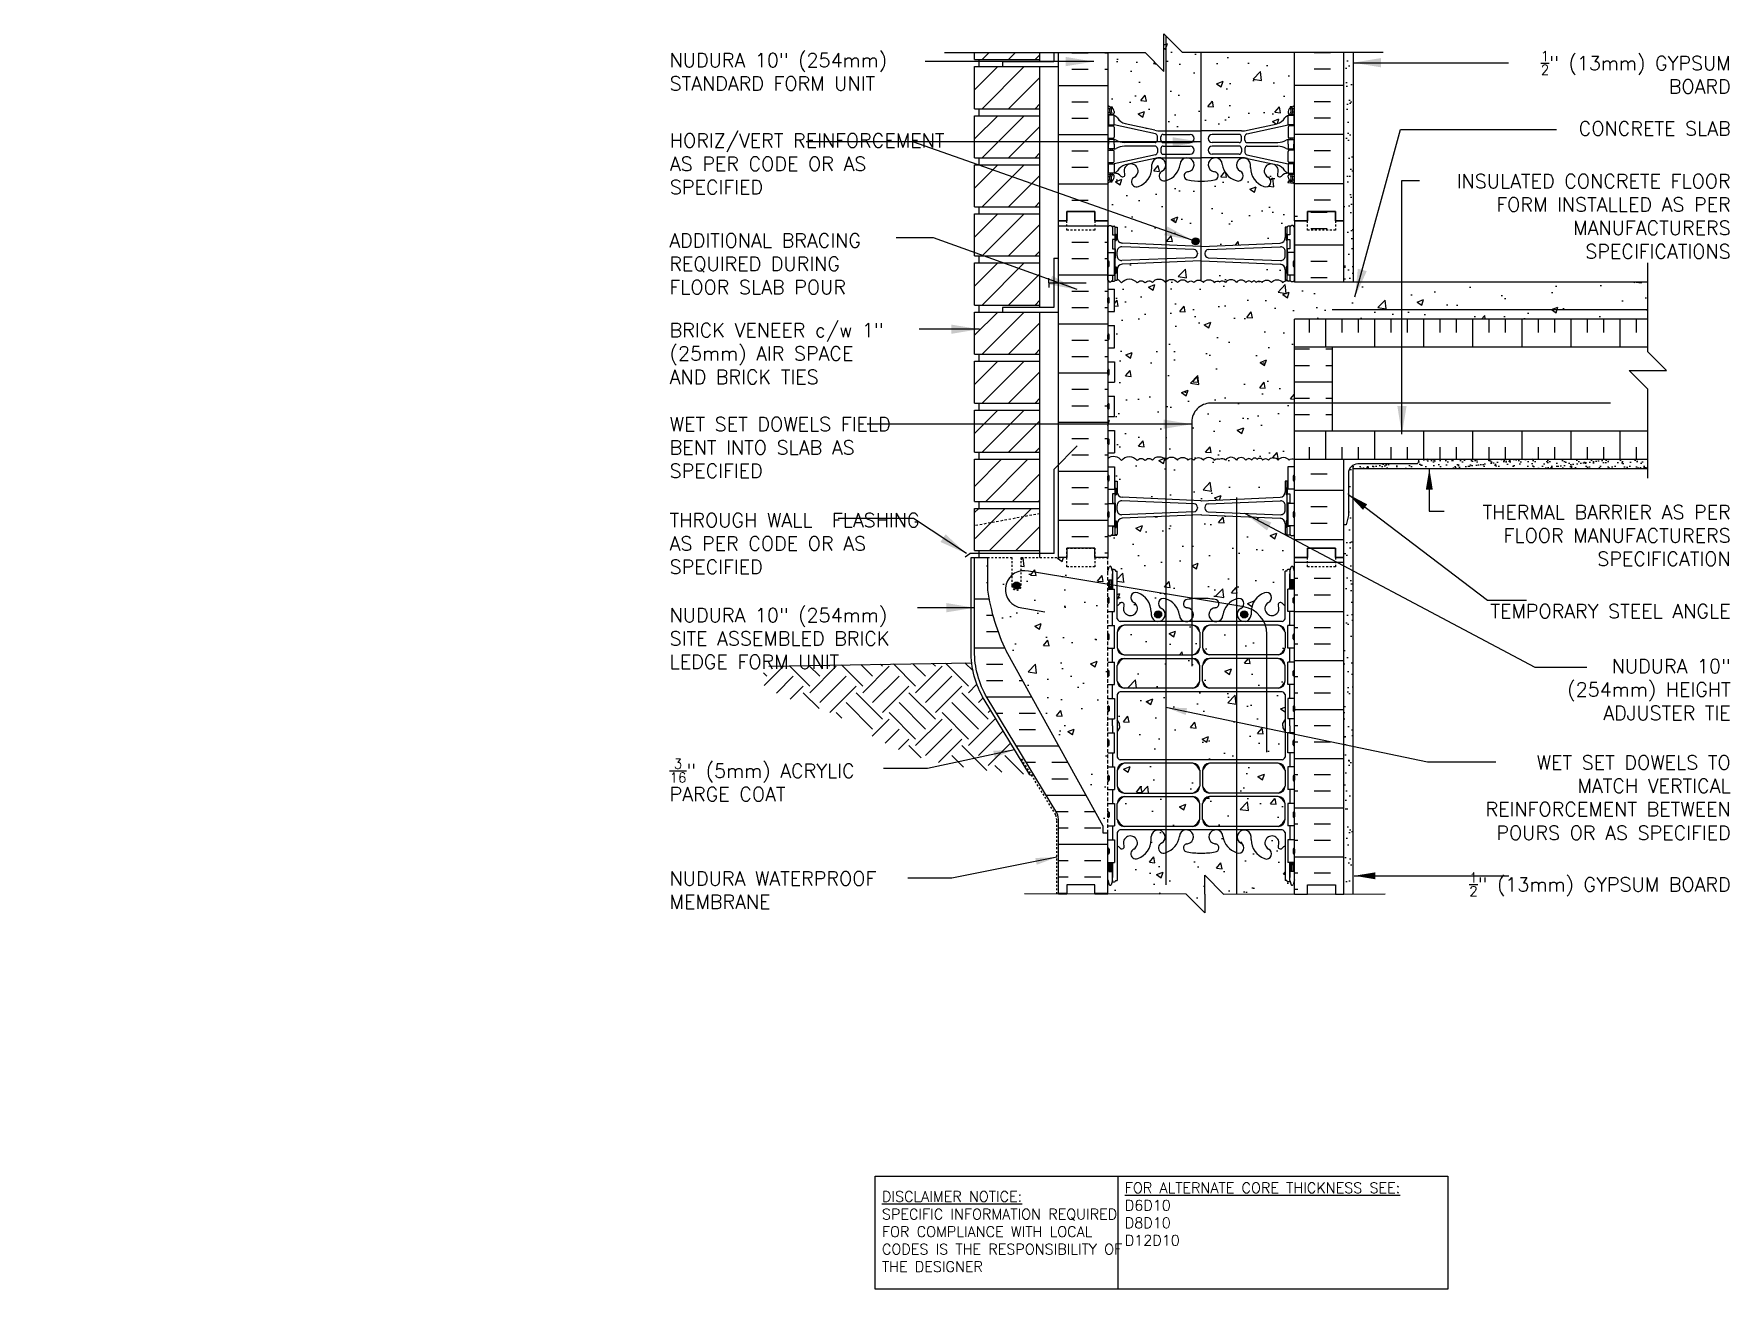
# Model space of a CAD drawing. Header units: inches. Extents: x 194.4 to 285.1, y 91.9 to 159.
import ezdxf

# ---------------------------------------------------------------- set-up
doc = ezdxf.new("R2010")
doc.units = ezdxf.units.IN
doc.header["$LTSCALE"] = 0.5
doc.header["$MEASUREMENT"] = 0
doc.linetypes.add('DASHED2', pattern=[0.375, 0.25, -0.125])
doc.linetypes.add('HIDDEN2', pattern=[0.1875, 0.125, -0.0625])
for name, color, linetype in [('HATCH', 12, 'Continuous'), ('Hidden2', 12, 'HIDDEN2'), ('line25', 2, 'Continuous'), ('LINE3', 3, 'Continuous'), ('LINE50', 5, 'Continuous'), ('LINE9', 9, 'Continuous'), ('TEXT', 4, 'Continuous'), ('Web_Edge', 9, 'Continuous')]:
    doc.layers.add(name, color=color, linetype=linetype)
doc.styles.add('DIM', font='romans.shx', dxfattribs={"width": 0.7})
doc.styles.add('ROMANS', font='romans.shx', dxfattribs={"height": 0.75})
doc.styles.get("Standard").update_dxf_attribs({"font": 'romans.shx', "height": 0.75})
doc.linetypes.add('STEEL', pattern='A,0.5,-0.2,["X",Standard,S=0.1,R=0,X=-0.1,Y=-0.05],-0.1', length=0.8)
doc.dimstyles.new('ext_12', dxfattribs={"dimscale": 12, "dimtxt": 0.09375, "dimasz": 0.09375, "dimexe": 0.09375, "dimexo": 0.0625, "dimgap": 0.0625, "dimtad": 1, "dimdec": 1, "dimzin": 2, "dimdsep": 46, "dimlunit": 4, "dimtxsty": 'DIM', "dimcen": 0.09, "dimdle": 0.09375, "dimclrt": 4, "dimadec": 0, "dimazin": 0, "dimtfac": 1, "dimtdec": 1, "dimtmove": 2, "dimatfit": 3, "dimfxl": 1, "dimfrac": 2, "dimtolj": 1, "dimtzin": 0, "dimarcsym": 0})
doc.dimstyles.new('ext_8', dxfattribs={"dimscale": 8, "dimtxt": 0.09375, "dimasz": 0.09375, "dimexe": 0.09375, "dimexo": 0.0625, "dimgap": 0.0625, "dimtad": 1, "dimdec": 1, "dimzin": 3, "dimdsep": 46, "dimlunit": 4, "dimtxsty": 'DIM', "dimcen": 0.09, "dimdle": 0.09375, "dimclrt": 4, "dimadec": 0, "dimazin": 0, "dimtfac": 1, "dimtdec": 1, "dimtmove": 2, "dimatfit": 3, "dimfxl": 1, "dimfrac": 2, "dimtolj": 1, "dimtzin": 0, "dimarcsym": 0})
pattern_1 = [(50, (0, 0), (3.5863, -0.31376), [0.375, -4.125]), (355, (0, 0), (-0.693757, 3.76096), [0.3, -3.3]), (100.4514, (0.299, -0.026), (2.892544, 3.4472), [0.3187, -3.50571]), (46.1842, (0, 1), (5.336207, -0.827596), [0.5625, -6.1875]), (96.6356, (0.4447, 0.931), (4.67331, 4.87059), [0.47805, -5.25857]), (351.1842, (0, 1), (4.67331, 4.87059), [0.45, -4.95]), (21, (0.5, 0.75), (2.984535, -2.013094), [0.375, -4.125]), (326, (0.5, 0.75), (1.216577, 3.62575), [0.3, -3.3]), (71.4514, (0.7487, 0.5822), (4.201112, 1.612656), [0.3187, -3.50571]), (37.5, (0, 0), (0.0607993, 1.6644693), [0, -3.26, 0, -3.35, 0, -3.3125]), (7.5, (0, 0), (1.315348, 1.972059), [0, -1.91, 0, -3.185, 0, -1.2625]), (327.5, (-1.115, 0), (2.669112, -0.1127744), [0, -1.25, 0, -3.9, 0, -5.175]), (317.5, (-1.615, 0), (2.915931, 0.500525), [0, -1.625, 0, -2.59, 0, -3.675])]

msp = doc.modelspace()

# ---------------------------------------------------------------- texts
at = {"layer": 'TEXT', "char_height": 0.75, "style": 'ROMANS'}
for s, insert, width, attachment_point in [('NUDURA 10" (254mm) STANDARD FORM UNIT', (228.395, 156.965), 13.9131, 4), ('\\A1; {\\H0.7x;\\S1/2;}" (13mm) GYPSUM BOARD', (285.162, 156.934), 12.17415, 6), ('\\A1; {\\H1x;CONCRETE SLAB}', (285.162, 153.929), 12.17415, 6), ('HORIZ/VERT REINFORCEMENT AS PER CODE OR AS SPECIFIED', (228.411, 152.037), 16.22436, 4), ('INSULATED CONCRETE FLOOR FORM INSTALLED AS PER MANUFACTURERS SPECIFICATIONS', (285.162, 149.237), 17.62644, 6), ('ADDITIONAL BRACING REQUIRED DURING FLOOR SLAB POUR', (228.381, 146.696), 12.17415, 4), ('BRICK VENEER c/w 1" (25mm) AIR SPACE AND BRICK TIES', (228.397, 141.892), 13.18701, 4), ('WET SET DOWELS FIELD BENT INTO SLAB AS SPECIFIED', (228.397, 136.875), 13.18701, 4), ('THERMAL BARRIER AS PER FLOOR MANUFACTURERS SPECIFICATION', (285.162, 132.165), 17.24655, 6), ('THROUGH WALL  FLASHING AS PER CODE OR AS SPECIFIED', (228.397, 131.738), 14.88549, 4), ('NUDURA 10" (254mm) SITE ASSEMBLED BRICK LEDGE FORM UNIT', (228.397, 126.65), 13.06052, 4), ('TEMPORARY STEEL ANGLE', (285.162, 128.117), 14.14028, 6), ('NUDURA 10" (254mm) HEIGHT ADJUSTER TIE', (285.162, 123.921), 12.17415, 6), ('\\A1;{\\H0.7x;\\S3/16;}" (5mm) ACRYLIC PARGE COAT', (228.397, 119.086), 12.36492, 4), ('\\A1;WET SET DOWELS TO MATCH VERTICAL REINFORCEMENT BETWEEN POURS OR AS SPECIFIED', (285.162, 118.145), 14.54505, 6), ('{\\H1x;NUDURA WATERPROOF MEMBRANE}', (228.397, 113.198), 13.69006, 4), ('\\A1; {\\H0.7x;\\S1/2;}" (13mm) GYPSUM BOARD', (285.162, 113.503), 14.54505, 6)]:
    msp.add_mtext(s, dxfattribs=dict(at, insert=insert, width=width, attachment_point=attachment_point))
at = {"layer": 'TEXT', "char_height": 0.5625, "attachment_point": 4}
for s, insert, width in [('{\\LFOR ALTERNATE CORE THICKNESS SEE:\\P}D6D10\\PD8D10\\PD12D10', (252.75, 95.873), 23.33295), ('{\\LDISCLAIMER NOTICE:}\\PSPECIFIC INFORMATION REQUIRED FOR COMPLIANCE WITH LOCAL CODES IS THE RESPONSIBILITY OF THE DESIGNER', (239.758, 94.933), 14.00235)]:
    msp.add_mtext(s, dxfattribs=dict(at, insert=insert, width=width))

# ---------------------------------------------------------------- hatches: boundary and pattern name
at = {"layer": 'HATCH'}
h = msp.add_hatch(dxfattribs=at)
h.set_pattern_fill('AR-CONC', color=256, scale=0.5)
h.set_pattern_definition(pattern_1)
h.paths.add_polyline_path([(261.335, 146.38, 0.390098), (261.06, 146.679), (256.852, 146.863, 0.020761), (256.835, 146.864, 0.020761), (256.818, 146.863), (252.61, 146.679, 0.390098), (252.335, 146.38), (252.335, 145.867, -0.121296), (252.577, 145.671, -0.520567), (253.403, 145.671, -0.520567), (253.84, 145.671, -0.520567), (254.229, 145.695, -0.520567), (254.934, 145.695, -0.520567), (255.566, 145.695, -0.520567), (256.125, 145.695, -0.520567), (256.441, 145.695, -0.520567), (256.951, 145.695, -0.520567), (257.534, 145.695, -0.358767), (257.835, 145.739, -0.358767), (258.136, 145.695, -0.520567), (258.719, 145.695, -0.520567), (259.229, 145.695, -0.520567), (259.545, 145.695, -0.115213), (259.661, 145.799, -0.115213), (259.776, 145.695, -0.520567), (260.092, 145.695, -0.520567), (260.603, 145.695, -0.520567), (261.186, 145.695, -0.11209), (261.438, 145.801, -0.092707), (261.435, 145.819), (261.335, 145.819)])
h.paths.add_polyline_path([(261.835, 155.182), (261.835, 157.989), (255.835, 157.989), (254.835, 158.989), (254.835, 156.989), (253.835, 157.989), (251.835, 157.989), (251.835, 155.182, 0.088416), (251.981, 155.084), (252.071, 155.084), (252.071, 155.043, -0.249069), (252.181, 154.836), (252.181, 154.768, -0.414214), (252.118, 154.706), (252.071, 154.706), (252.071, 154.636), (252.176, 154.636, -0.155529), (252.352, 154.502, 0.180914), (252.769, 154.19), (254.35, 153.837, 0.054974), (254.677, 153.801), (256.835, 153.801), (258.993, 153.801, 0.054974), (259.32, 153.837), (260.901, 154.19, 0.180914), (261.318, 154.502, -0.155529), (261.494, 154.636), (261.599, 154.636), (261.599, 154.706), (261.551, 154.706, -0.414214), (261.489, 154.768), (261.489, 154.836, -0.249069), (261.599, 155.043), (261.599, 155.084), (261.689, 155.084, 0.08841)])
h = msp.add_hatch(dxfattribs=at)
h.set_pattern_fill('AR-SAND', color=256, scale=0.5, style=0)
h.set_pattern_definition([(37.5, (66.7022, 3.32965), (-0.0314967, 0.963412), [0, -0.76, 0, -0.85, 0, -0.8125]), (7.5, (66.7022, 3.3297), (0.8848884, 1.411073), [0, -0.41, 0, -0.685, 0, -0.2625]), (327.5, (66.0872, 3.32965), (1.557071, 0.0028295), [0, -0.25, 0, -0.9, 0, -1.175]), (317.5, (66.0872, 3.3297), (1.503063, 0.438838), [0, -0.125, 0, -0.59, 0, -0.675])])
h.paths.add_polyline_path([(264.46, 145.739), (264.96, 145.739), (264.96, 157.989), (264.46, 157.989), (264.46, 148.989)])
h = msp.add_hatch(dxfattribs=at)
h.set_pattern_fill('AR-CONC', color=256, scale=0.5)
h.set_pattern_definition(pattern_1)
h.paths.add_polyline_path([(261.835, 150.989, 0.08841), (261.689, 151.087), (261.599, 151.087), (261.599, 151.129, -0.249069), (261.489, 151.336), (261.489, 151.403, -0.414214), (261.551, 151.466), (261.599, 151.466), (261.599, 151.536), (261.494, 151.536, 0.231736), (261.136, 151.385, -0.8344), (260.925, 151.51), (260.936, 151.531, 2.155404), (260.398, 151.337, -1), (260.184, 150.826, -0.311223), (259.475, 151.842), (259.476, 152.007, 1.661382), (258.915, 151.654, -1), (258.701, 151.143, -0.30095), (257.965, 152.015, 1.661382), (257.404, 151.663, 0.055617), (257.583, 151.617, -0.843243), (257.549, 151.185, -0.047544), (256.835, 151.12, -0.047544), (256.121, 151.185, -0.843243), (256.087, 151.617, 0.055617), (256.266, 151.663, 1.661382), (255.705, 152.015, -0.30095), (254.969, 151.143, -1), (254.755, 151.654, 1.661382), (254.194, 152.007), (254.195, 151.842, -0.311223), (253.486, 150.826, -1), (253.272, 151.337, 2.155404), (252.733, 151.531), (252.745, 151.51, -0.834375), (252.534, 151.385, 0.23174), (252.176, 151.536), (252.071, 151.536), (252.071, 151.466), (252.118, 151.466, -0.414214), (252.181, 151.403), (252.181, 151.336, -0.249069), (252.071, 151.129), (252.071, 151.087), (251.981, 151.087, 0.088416), (251.835, 150.989), (251.835, 148.989), (251.835, 148.659), (251.915, 148.739), (252.005, 148.739), (252.035, 148.709), (252.185, 148.709, -0.414214), (252.235, 148.659), (252.335, 148.659), (252.335, 148.099, 0.390098), (252.61, 147.8), (256.818, 147.616, 0.020761), (256.835, 147.615, 0.020761), (256.852, 147.616), (261.06, 147.8, 0.390098), (261.335, 148.099), (261.335, 148.659), (261.435, 148.659, -0.414214), (261.485, 148.709), (261.585, 148.709), (261.635, 148.709), (261.665, 148.739), (261.755, 148.739), (261.835, 148.659), (261.835, 148.989)])
h = msp.add_hatch(dxfattribs=at)
h.set_pattern_fill('INSUL', color=256, scale=7, style=0)
h.set_pattern_definition([(0, (-2674.3267, -266.02), (0, 2.625), []), (0, (-2674.3267, -265.145), (0, 2.625), [0.875, -0.875]), (0, (-2674.3267, -264.27), (0, 2.625), [0.875, -0.875])])
h.paths.add_polyline_path([(249.21, 130.989), (249.647, 130.989), (249.647, 131.489), (251.147, 131.489), (251.147, 130.989), (251.835, 130.989), (251.835, 148.989), (251.147, 148.989), (251.147, 149.489), (249.647, 149.489), (249.647, 148.989), (249.21, 148.989)])
h = msp.add_hatch(dxfattribs=at)
h.set_pattern_fill('INSUL', color=256, scale=7, style=0)
h.set_pattern_definition([(0, (66.7022, 3.3297), (0, 2.625), []), (0, (66.7022, 4.2047), (0, 2.625), [0.875, -0.875]), (0, (66.7022, 5.0797), (0, 2.625), [0.875, -0.875])])
h.paths.add_polyline_path([(264.46, 148.989), (264.022, 148.989), (264.022, 149.489), (262.522, 149.489), (262.522, 148.989), (261.835, 148.989), (261.835, 145.739), (264.46, 145.739)])
h.paths.add_polyline_path([(264.46, 136.239), (261.835, 136.239), (261.835, 130.989), (262.522, 130.989), (262.522, 131.489), (264.022, 131.489), (264.022, 130.989), (264.46, 130.989)])
h = msp.add_hatch(dxfattribs=at)
h.set_pattern_fill('AR-CONC', color=256, scale=0.5)
h.set_pattern_definition(pattern_1)
h.paths.add_polyline_path([(261.835, 143.739), (280.731, 143.739), (280.731, 145.739), (261.835, 145.739, 0.02434), (261.78, 145.765), (261.755, 145.739), (261.665, 145.739), (261.635, 145.769), (261.485, 145.769, -0.309617), (261.438, 145.801, 0.11209), (261.186, 145.695, 0.520567), (260.603, 145.695, 0.520567), (260.092, 145.695, 0.520567), (259.776, 145.695, 0.115213), (259.661, 145.799, 0.115213), (259.545, 145.695, 0.520567), (259.229, 145.695, 0.520567), (258.719, 145.695, 0.520567), (258.136, 145.695, 0.358767), (257.835, 145.739, 0.358767), (257.534, 145.695, 0.520567), (256.951, 145.695, 0.520567), (256.441, 145.695, 0.520567), (256.125, 145.695, 0.520567), (255.566, 145.695, 0.520567), (254.934, 145.695, 0.520567), (254.229, 145.695, 0.520567), (253.84, 145.671, 0.520567), (253.403, 145.671, 0.520567), (252.577, 145.671, 0.121296), (252.335, 145.867), (252.335, 145.819), (252.235, 145.819, -0.414214), (252.185, 145.769), (252.085, 145.769), (252.035, 145.769), (252.005, 145.739), (251.915, 145.739), (251.835, 145.819), (251.835, 145.344), (252.2, 145.344), (252.2, 144.144), (251.835, 144.144), (251.835, 143.394), (252.2, 143.394), (252.2, 142.194), (251.835, 142.194), (251.835, 141.444), (252.2, 141.444), (252.2, 140.364), (251.835, 140.364), (251.835, 139.614), (252.2, 139.614), (252.2, 138.534), (251.835, 138.534), (251.835, 137.784), (252.2, 137.784), (252.2, 136.584), (251.835, 136.584), (251.835, 136.303, -0.412831), (252.577, 136.171, -0.520567), (253.403, 136.171, -0.520567), (253.84, 136.171, -0.520567), (254.229, 136.195, -0.520567), (254.934, 136.195, -0.520567), (255.566, 136.195, -0.520567), (256.125, 136.195, -0.520567), (256.441, 136.195, -0.520567), (256.951, 136.195, -0.520567), (257.534, 136.195, -0.358767), (257.835, 136.239, -0.358767), (258.136, 136.195, -0.520567), (258.719, 136.195, -0.520567), (259.229, 136.195, -0.520567), (259.545, 136.195, -0.606632), (259.835, 136.239, -0.606632), (260.125, 136.195, -0.520567), (260.441, 136.195, -0.520567), (260.951, 136.195, -0.520567), (261.534, 136.195, -0.358767), (261.835, 136.239), (261.835, 137.739), (261.835, 142.239)])
h.paths.add_polyline_path([(261.325, 122.302), (261.325, 123.663, 0.268138), (261.164, 123.811), (252.506, 123.811, 0.268156), (252.345, 123.663), (252.345, 122.302), (252.465, 122.102), (252.465, 121.989), (252.465, 121.877), (252.345, 121.677), (252.345, 120.316, 0.268156), (252.506, 120.168), (261.164, 120.168, 0.268138), (261.325, 120.316), (261.325, 121.677), (261.205, 121.877), (261.205, 121.989), (261.205, 122.102)])
h.paths.add_polyline_path([(261.325, 115.555, 0.108935), (261.172, 115.442, -0.8344), (260.961, 115.568), (260.972, 115.589, 2.155404), (260.434, 115.395, -1), (260.22, 114.884, -0.311223), (259.511, 115.9), (259.512, 116.065, 1.661382), (258.951, 115.712, -1), (258.737, 115.201, -0.307094), (257.998, 116.096, 1.604516), (257.44, 115.72, 0.044004), (257.581, 115.681, -0.921438), (257.585, 115.242, -0.049932), (256.835, 115.178, -0.049932), (256.085, 115.242, -0.921438), (256.089, 115.681, 0.044004), (256.23, 115.72, 1.604516), (255.671, 116.096, -0.307094), (254.933, 115.201, -1), (254.719, 115.712, 1.661382), (254.158, 116.065), (254.159, 115.919, -0.316114), (253.45, 114.884, -1), (253.236, 115.395, 2.135543), (252.696, 115.594, -0.940447), (252.498, 115.442, 0.108938), (252.345, 115.555), (252.345, 113.718), (252.245, 113.718), (252.245, 113.688, -0.414214), (252.195, 113.638), (252.069, 113.638), (252.026, 113.507, -0.725737), (251.92, 113.488), (251.835, 113.749), (251.835, 112.99), (256.033, 112.989), (257.033, 111.989), (257.033, 112.989), (257.033, 113.989), (258.033, 112.989), (261.835, 112.99), (261.835, 113.749), (261.756, 113.507, -0.725737), (261.65, 113.488), (261.601, 113.638), (261.475, 113.638, -0.414214), (261.425, 113.688), (261.425, 113.718), (261.325, 113.718)])
h = msp.add_hatch(dxfattribs=at)
h.set_pattern_fill('INSUL', color=256, scale=7, angle=90, style=0)
h.set_pattern_definition([(90, (63.998, 6.5134), (-2.625, 2e-16), []), (90, (63.123, 6.5134), (-2.625, 2e-16), [0.875, -0.875]), (90, (62.248, 6.5134), (-2.625, 2e-16), [0.875, -0.875])])
h.paths.add_polyline_path([(280.731, 143.739), (261.835, 143.739), (261.835, 142.239), (280.731, 142.239)])
h.paths.add_polyline_path([(280.731, 136.239), (280.731, 137.739), (261.835, 137.739), (261.835, 136.239)])
h = msp.add_hatch(dxfattribs=at)
h.set_pattern_fill('INSUL', color=256, scale=7)
h.set_pattern_definition([(0, (63.998, 6.5134), (0, 2.625), []), (0, (63.998, 7.3884), (0, 2.625), [0.875, -0.875]), (0, (63.998, 8.2634), (0, 2.625), [0.875, -0.875])])
h.paths.add_polyline_path([(263.835, 139.239), (261.835, 139.239), (261.835, 137.739), (263.835, 137.739)])
h.paths.add_polyline_path([(263.835, 142.239), (261.835, 142.239), (261.835, 139.239), (263.835, 139.239)])
h = msp.add_hatch(dxfattribs=at)
h.set_pattern_fill('AR-CONC', color=256, scale=0.5)
h.set_pattern_definition(pattern_1)
h.paths.add_polyline_path([(261.335, 135.066), (261.435, 135.066, -0.327813), (261.47, 135.113), (261.47, 135.834), (261.835, 135.834), (261.835, 136.239, 0.358767), (261.534, 136.195, 0.520567), (260.951, 136.195, 0.520567), (260.441, 136.195, 0.520567), (260.125, 136.195, 0.606632), (259.835, 136.239, 0.606632), (259.545, 136.195, 0.520567), (259.229, 136.195, 0.520567), (258.719, 136.195, 0.520567), (258.136, 136.195, 0.358767), (257.835, 136.239, 0.358767), (257.534, 136.195, 0.520567), (256.951, 136.195, 0.520567), (256.441, 136.195, 0.520567), (256.125, 136.195, 0.520567), (255.566, 136.195, 0.520567), (254.934, 136.195, 0.520567), (254.229, 136.195, 0.520567), (253.84, 136.171, 0.520567), (253.403, 136.171, 0.520567), (252.577, 136.171, 0.412831), (251.835, 136.303), (251.835, 135.834), (252.2, 135.834), (252.2, 135.113, -0.327813), (252.235, 135.066), (252.335, 135.066), (252.335, 134.505, 0.390098), (252.61, 134.206), (256.818, 134.022, 0.020761), (256.835, 134.021, 0.020761), (256.852, 134.022), (261.06, 134.206, 0.390098), (261.335, 134.505)])
h.paths.add_polyline_path([(261.65, 130.491, -0.6), (261.75, 130.491), (261.835, 130.23), (261.835, 130.989), (261.835, 132.226), (261.755, 132.146), (261.665, 132.146), (261.635, 132.176), (261.485, 132.176, -0.414214), (261.435, 132.226), (261.335, 132.226), (261.335, 132.786, 0.390098), (261.06, 133.085), (256.852, 133.269, 0.020761), (256.835, 133.27, 0.020761), (256.818, 133.269), (252.61, 133.085, 0.390098), (252.335, 132.786), (252.335, 132.226), (252.235, 132.226, -0.414214), (252.185, 132.176), (252.085, 132.176), (252.035, 132.176), (252.005, 132.146), (251.915, 132.146), (251.835, 132.226), (251.835, 130.989), (251.835, 130.23), (251.92, 130.491, -0.6), (252.02, 130.491), (252.069, 130.341), (252.195, 130.341, -0.414214), (252.245, 130.291), (252.245, 130.261), (252.345, 130.261), (252.345, 128.423, 0.108933), (252.498, 128.537, -0.8344), (252.709, 128.411), (252.697, 128.39, 2.155404), (253.236, 128.584, -1), (253.45, 129.095, -0.311223), (254.159, 128.079), (254.158, 127.914, 1.661382), (254.719, 128.267, -1), (254.933, 128.778, -0.30095), (255.669, 127.906, 1.661382), (256.23, 128.259, 0.055617), (256.051, 128.304, -0.843243), (256.085, 128.736, -0.049932), (256.835, 128.801, -0.049932), (257.585, 128.736, -0.843243), (257.619, 128.304, 0.055617), (257.44, 128.259, 1.661382), (258.001, 127.906, -0.30095), (258.737, 128.778, -1), (258.951, 128.267, 1.661382), (259.512, 127.914), (259.511, 128.079, -0.311223), (260.22, 129.095, -1), (260.434, 128.584, 2.155404), (260.972, 128.39), (260.961, 128.411, -0.834375), (261.172, 128.537, 0.10894), (261.325, 128.423), (261.325, 130.261), (261.425, 130.261), (261.425, 130.291, -0.414214), (261.475, 130.341), (261.601, 130.341)])
h = msp.add_hatch(dxfattribs=at)
h.set_pattern_fill('AR-SAND', color=256, scale=0.25, style=0)
h.set_pattern_definition([(37.5, (63.5378, 1.74766), (-0.01574834, 0.48170594), [0, -0.38, 0, -0.425, 0, -0.40625]), (7.5, (63.5378, 1.74766), (0.4424442, 0.7055365), [0, -0.205, 0, -0.3425, 0, -0.13125]), (327.5, (63.2303, 1.74766), (0.77853547, 0.00141476), [0, -0.125, 0, -0.45, 0, -0.5875]), (317.5, (63.2303, 1.74766), (0.7515317, 0.2194189), [0, -0.0625, 0, -0.295, 0, -0.3375])])
h.paths.add_polyline_path([(280.731, 135.739), (280.731, 136.239), (268.46, 136.239), (268.46, 136.114, -0.414214), (268.335, 135.989), (265.21, 135.989, 0.131652), (264.96, 135.922), (264.96, 135.739)])
h = msp.add_hatch(dxfattribs=at)
h.set_pattern_fill('AR-SAND', color=256, scale=0.5, style=0)
h.set_pattern_definition([(37.5, (63.5378, 1.7477), (-0.0314967, 0.963412), [0, -0.76, 0, -0.85, 0, -0.8125]), (7.5, (63.5378, 1.7477), (0.8848884, 1.411073), [0, -0.41, 0, -0.685, 0, -0.2625]), (327.5, (62.9228, 1.7477), (1.557071, 0.0028295), [0, -0.25, 0, -0.9, 0, -1.175]), (317.5, (62.9228, 1.7477), (1.503063, 0.438838), [0, -0.125, 0, -0.59, 0, -0.675])])
h.paths.add_polyline_path([(264.96, 135.922, 0.267949), (264.71, 135.489), (264.71, 133.239), (264.585, 132.739), (264.46, 132.739), (264.46, 130.989), (264.46, 112.994), (264.96, 112.994)])
h = msp.add_hatch(dxfattribs=at)
h.set_pattern_fill('AR-CONC', color=256, scale=0.5, style=0)
h.set_pattern_definition([(50, (251.835, 127.1584), (3.5863, -0.3138), [0.375, -4.125]), (355, (251.835, 127.1584), (-0.6938, 3.761), [0.3, -3.3]), (100.45, (252.1338, 127.1322), (2.8925, 3.4472), [0.3187, -3.5057]), (46.184, (251.835, 128.1584), (5.3362, -0.8276), [0.5625, -6.1875]), (96.64, (252.2796, 128.0894), (4.6733, 4.8706), [0.478, -5.2586]), (351.18, (251.835, 128.1584), (4.6733, 4.8706), [0.45, -4.95]), (21, (252.335, 127.9084), (2.9845, -2.0131), [0.375, -4.125]), (326, (252.335, 127.9084), (1.2166, 3.6258), [0.3, -3.3]), (71.45, (252.5836, 127.7406), (4.2011, 1.6127), [0.3187, -3.5057]), (37.5, (251.8349, 127.1584), (0.0608, 1.66447), [0, -3.26, 0, -3.35, 0, -3.3125]), (7.5, (251.835, 127.1584), (1.31535, 1.97206), [0, -1.91, 0, -3.185, 0, -1.2625]), (327.5, (250.7199, 127.1584), (2.66911, -0.11277), [0, -1.25, 0, -3.9, 0, -5.175]), (317.5, (250.22, 127.1584), (2.9159, 0.5005), [0, -1.625, 0, -2.59, 0, -3.675])])
h.paths.add_polyline_path([(254.943, 133.922), (252.595, 134.014, 0.425773), (252.335, 133.764), (252.335, 133.527, 0.425773), (252.595, 133.277), (254.943, 133.369)])
h = msp.add_hatch(dxfattribs=at)
h.set_pattern_fill('INSUL', color=256, scale=7, style=0)
h.set_pattern_definition([(0, (-2750.6558, -309.5928), (0, 2.625), []), (0, (-2750.6558, -308.7178), (0, 2.625), [0.875, -0.875]), (0, (-2750.6558, -307.8428), (0, 2.625), [0.875, -0.875])])
h.paths.add_polyline_path([(246.41, 125.989, -0.079579), (245.41, 129.239), (245.41, 130.989), (244.71, 130.989), (244.71, 125.989, 0.131652), (245.38, 123.489), (249.118, 117.339, -0.10438), (249.21, 116.864), (249.21, 112.989), (249.647, 112.989), (249.647, 113.489), (251.147, 113.489), (251.147, 112.989), (251.835, 112.989), (251.835, 116.239), (251.585, 116.239), (251.585, 116.614)])
h = msp.add_hatch(dxfattribs=at)
h.set_pattern_fill('AR-CONC', color=256, scale=0.5)
h.set_pattern_definition(pattern_1)
h.paths.add_polyline_path([(251.835, 129.556), (247.595, 130.254, 0.097161), (247.21, 130.27), (247.21, 129.489, -1), (246.71, 129.489), (246.71, 130.989), (245.41, 130.989), (245.41, 129.239, 0.079579), (246.41, 125.989), (251.585, 116.614), (251.585, 116.239), (251.835, 116.239)])
h.paths.add_polyline_path([(249.647, 130.989), (249.21, 130.989), (247.21, 130.989), (247.21, 130.27, -0.097161), (247.595, 130.254), (251.835, 129.556), (251.835, 130.989), (251.147, 130.989), (251.147, 130.489), (249.647, 130.489)], flags=17)
h = msp.add_hatch(dxfattribs=at)
h.set_pattern_fill('INSUL', color=256, scale=7, style=0)
h.set_pattern_definition([(180, (3187.9965, -284.02), (0, 2.625), []), (180, (3187.9965, -283.145), (0, 2.625), [0.875, -0.875]), (180, (3187.9965, -282.27), (0, 2.625), [0.875, -0.875])])
h.paths.add_polyline_path([(264.46, 112.989), (264.022, 112.989), (264.022, 113.489), (262.522, 113.489), (262.522, 112.989), (261.835, 112.989), (261.835, 130.989), (262.522, 130.989), (262.522, 131.489), (264.022, 131.489), (264.022, 130.989), (264.46, 130.989)])
h = msp.add_hatch(dxfattribs=at)
h.set_pattern_fill('AR-CONC', color=256, scale=0.5)
h.set_pattern_definition(pattern_1)
h.paths.add_polyline_path([(254.943, 127.371), (252.72, 127.371, 0.225652), (252.345, 126.996), (252.345, 126.155, 0.225652), (252.72, 125.78), (254.943, 125.78)])
h.paths.add_polyline_path([(256.335, 127.371), (254.943, 127.371), (254.943, 125.78), (256.335, 125.78)])
h.paths.add_polyline_path([(256.759, 126.996, 0.225652), (256.384, 127.371), (256.335, 127.371), (256.335, 125.78), (256.384, 125.78, 0.225652), (256.759, 126.155)])
h.paths.add_polyline_path([(256.759, 125.215, 0.225652), (256.384, 125.59), (254.943, 125.59), (254.943, 123.999), (256.384, 123.999, 0.225652), (256.759, 124.374)])
h.paths.add_polyline_path([(254.943, 125.59), (252.72, 125.59, 0.225652), (252.345, 125.215), (252.345, 124.374, 0.225652), (252.72, 123.999), (254.943, 123.999)])
h.paths.add_polyline_path([(258.727, 125.59), (257.286, 125.59, 0.225652), (256.911, 125.215), (256.911, 124.374, 0.225652), (257.286, 123.999), (258.727, 123.999)])
h.paths.add_polyline_path([(260.346, 125.59), (258.727, 125.59), (258.727, 123.999), (260.346, 123.999)])
h.paths.add_polyline_path([(261.325, 125.215, 0.225652), (260.95, 125.59), (260.346, 125.59), (260.346, 123.999), (260.95, 123.999, 0.225652), (261.325, 124.374)])
h.paths.add_polyline_path([(261.325, 126.996, 0.225652), (260.95, 127.371), (260.264, 127.371, -0.083334), (260.346, 126.881), (260.346, 125.78), (260.95, 125.78, 0.225652), (261.325, 126.155)])
h.paths.add_polyline_path([(260.346, 126.881, 0.083334), (260.264, 127.371), (258.727, 127.371), (258.727, 125.78), (260.346, 125.78)])
h.paths.add_polyline_path([(258.727, 127.371), (257.286, 127.371, 0.225652), (256.911, 126.996), (256.911, 126.155, 0.225652), (257.286, 125.78), (258.727, 125.78)])
h = msp.add_hatch(dxfattribs=at)
h.set_pattern_fill('AR-CONC', color=256, scale=0.5, style=0)
h.paths.add_polyline_path([(194.766, 126.208, -1), (194.391, 126.208, -1)], flags=17)
h = msp.add_hatch(dxfattribs=at)
h.set_pattern_fill('EARTH', color=256, scale=8, angle=45, style=0)
h.set_pattern_definition([(45, (140.7925, 46.3245), (2e-16, 2.828427), [2, -2]), (45, (140.2622, 46.8548), (2e-16, 2.828427), [2, -2]), (45, (139.7318, 47.3852), (2e-16, 2.828427), [2, -2]), (135, (139.7318, 47.7387), (-2.828427, 4e-16), [2, -2]), (135, (140.2622, 48.269), (-2.828427, 4e-16), [2, -2]), (135, (140.7925, 48.7994), (-2.828427, 4e-16), [2, -2])])
h.paths.add_polyline_path([(245.218, 123.394, -0.100997), (244.561, 125.361), (240.983, 125.302), (236.521, 122.865), (236.652, 122.82), (236.864, 122.741), (237.078, 122.654), (237.293, 122.557), (237.51, 122.451), (237.727, 122.337), (237.944, 122.218), (238.16, 122.093), (238.375, 121.966), (238.589, 121.837), (238.8, 121.708), (239.01, 121.579), (239.222, 121.45), (239.444, 121.321), (239.681, 121.189), (239.939, 121.054), (240.224, 120.914), (240.543, 120.769), (240.901, 120.617), (241.307, 120.458), (241.786, 120.294), (242.363, 120.128), (243.066, 119.962), (243.921, 119.8), (244.956, 119.644), (246.196, 119.497), (247.669, 119.361)])
h.paths.add_polyline_path([(233.713, 124.826), (232.612, 124.826), (232.627, 124.811), (232.811, 124.646), (232.997, 124.489), (233.186, 124.338), (233.376, 124.195), (233.57, 124.061), (233.766, 123.935), (233.964, 123.819), (234.165, 123.711), (234.368, 123.612), (234.572, 123.52), (234.777, 123.435), (234.984, 123.356), (235.191, 123.282), (235.399, 123.213), (235.606, 123.148), (235.814, 123.085), (236.022, 123.023), (236.231, 122.959), (236.441, 122.892), (236.521, 122.865), (240.983, 125.302), (233.713, 125.181)])
h = msp.add_hatch(dxfattribs=at)
h.set_pattern_fill('AR-CONC', color=256, scale=0.5)
h.set_pattern_definition(pattern_1)
h.paths.add_polyline_path([(256.759, 119.605, 0.225652), (256.384, 119.98), (254.943, 119.98), (254.943, 118.389), (256.384, 118.389, 0.225652), (256.759, 118.764)])
h.paths.add_polyline_path([(254.943, 119.98), (252.72, 119.98, 0.225652), (252.345, 119.605), (252.345, 118.764, 0.225652), (252.72, 118.389), (254.943, 118.389)])
h.paths.add_polyline_path([(254.943, 118.199), (252.72, 118.199, 0.225652), (252.345, 117.824), (252.345, 116.983, 0.225652), (252.72, 116.608), (254.943, 116.608)])
h.paths.add_polyline_path([(256.759, 117.824, 0.225652), (256.384, 118.199), (254.943, 118.199), (254.943, 116.608), (256.384, 116.608, 0.225652), (256.759, 116.983)])
h.paths.add_polyline_path([(258.727, 118.199), (257.286, 118.199, 0.225652), (256.911, 117.824), (256.911, 116.983, 0.225652), (257.286, 116.608), (258.727, 116.608)])
h.paths.add_polyline_path([(261.325, 117.824, 0.225652), (260.95, 118.199), (258.727, 118.199), (258.727, 116.608), (260.95, 116.608, 0.225652), (261.325, 116.983)])
h.paths.add_polyline_path([(261.325, 118.764), (261.325, 119.605, 0.225652), (260.95, 119.98), (258.727, 119.98), (258.727, 118.389), (260.95, 118.389, 0.225652)])
h.paths.add_polyline_path([(258.727, 119.98), (257.286, 119.98, 0.225652), (256.911, 119.605), (256.911, 118.764, 0.225652), (257.286, 118.389), (258.727, 118.389)])
h = msp.add_hatch(dxfattribs=at)
h.set_pattern_fill('AR-CONC', color=256, scale=0.5, style=0)
h.set_pattern_definition([(50, (251.835, 111.9892), (3.5863, -0.31376), [0.375, -4.125]), (355, (251.835, 111.9892), (-0.6938, 3.761), [0.3, -3.3]), (100.45, (252.1338, 111.963), (2.8925, 3.4472), [0.3187, -3.5057]), (46.184, (251.835, 112.9892), (5.3362, -0.8276), [0.5625, -6.1875]), (96.636, (252.2796, 112.9203), (4.6733, 4.8706), [0.478, -5.2586]), (351.184, (251.835, 112.989), (4.6733, 4.8706), [0.45, -4.95]), (21, (252.335, 112.7392), (2.9845, -2.0131), [0.375, -4.125]), (326, (252.335, 112.7392), (1.2166, 3.6258), [0.3, -3.3]), (71.45, (252.5836, 112.5715), (4.2011, 1.6127), [0.3187, -3.5057]), (37.5, (251.8349, 111.9892), (0.0608, 1.66447), [0, -3.26, 0, -3.35, 0, -3.3125]), (7.5, (251.835, 111.9892), (1.31535, 1.97206), [0, -1.91, 0, -3.185, 0, -1.2625]), (327.5, (250.7199, 111.9892), (2.66911, -0.11277), [0, -1.25, 0, -3.9, 0, -5.175]), (317.5, (250.22, 111.9892), (2.91593, 0.50052), [0, -1.625, 0, -2.59, 0, -3.675])])
h.paths.add_polyline_path([(261.489, 118.003, -0.414214), (261.551, 118.066), (261.599, 118.066), (261.599, 118.136), (261.494, 118.136), (259.276, 117.639, 0.351061), (259.179, 117.517), (259.179, 117.305, 0.414214), (259.304, 117.18), (260.941, 117.18, 0.100756), (261.39, 117.307, -0.134256), (261.502, 117.336), (261.599, 117.336), (261.599, 117.406), (261.551, 117.406, -0.414214), (261.489, 117.468)])
at = {"layer": 'LINE3'}
for points in [[(256.72, 147.9, 1), (256.345, 147.9, 1)], [(246.772, 129.489, 1), (247.147, 129.489, 1)], [(254.345, 127.942, 1), (254.72, 127.942, 1)], [(258.95, 127.942, 1), (259.325, 127.942, 1)]]:
    msp.add_hatch(color=256, dxfattribs=at).paths.add_polyline_path(points)

# ---------------------------------------------------------------- linework, layer by layer
at = {"layer": 'HATCH'}
for p, q in [((245.118, 157.614), (245.493, 157.989)), ((246.532, 157.614), (246.907, 157.989)), ((249.923, 157.98), (250.798, 157.98)), ((251.673, 157.98), (251.835, 157.98)), ((263.747, 157.98), (262.872, 157.98)), ((244.71, 155.996), (245.954, 157.239)), ((245.118, 154.989), (247.368, 157.239)), ((247.946, 157.614), (248.21, 157.878)), ((249.923, 157.105), (250.798, 157.105)), ((251.673, 157.105), (251.835, 157.105)), ((263.747, 157.105), (262.872, 157.105)), ((246.532, 154.989), (248.21, 156.667)), ((249.21, 156.23), (251.835, 156.23)), ((264.46, 156.23), (261.835, 156.23)), ((247.946, 154.989), (248.21, 155.253)), ((249.923, 155.355), (250.798, 155.355)), ((263.747, 155.355), (262.872, 155.355)), ((244.71, 153.371), (245.954, 154.614)), ((245.118, 152.364), (247.368, 154.614)), ((249.923, 154.48), (250.798, 154.48)), ((263.747, 154.48), (262.872, 154.48)), ((246.532, 152.364), (248.21, 154.042)), ((249.21, 153.605), (251.835, 153.605)), ((264.46, 153.605), (261.835, 153.605)), ((247.946, 152.364), (248.21, 152.628)), ((249.923, 152.73), (250.798, 152.73)), ((263.747, 152.73), (262.872, 152.73)), ((244.71, 150.746), (245.954, 151.989)), ((245.118, 149.739), (247.368, 151.989)), ((249.923, 151.855), (250.798, 151.855)), ((263.747, 151.855), (262.872, 151.855)), ((246.532, 149.739), (248.21, 151.417)), ((249.21, 150.98), (251.835, 150.98)), ((264.46, 150.98), (261.835, 150.98)), ((247.946, 149.739), (248.21, 150.003)), ((249.923, 150.105), (250.798, 150.105)), ((263.747, 150.105), (262.872, 150.105)), ((244.71, 148.121), (245.954, 149.364)), ((245.118, 147.114), (247.368, 149.364)), ((261.997, 149.23), (261.835, 149.23)), ((246.532, 147.114), (248.21, 148.792)), ((247.946, 147.114), (248.21, 147.378)), ((244.71, 145.496), (245.954, 146.739)), ((245.118, 144.489), (247.368, 146.739)), ((246.532, 144.489), (248.21, 146.167)), ((247.946, 144.489), (248.21, 144.753)), ((244.71, 142.871), (245.954, 144.114)), ((245.118, 141.864), (247.368, 144.114)), ((246.532, 141.864), (248.21, 143.542)), ((247.946, 141.864), (248.21, 142.128)), ((280.731, 142.239), (261.835, 142.239)), ((244.71, 140.246), (245.954, 141.489)), ((245.118, 139.239), (247.368, 141.489)), ((246.532, 139.239), (248.21, 140.917)), ((244.71, 137.621), (245.954, 138.864)), ((245.118, 136.614), (247.368, 138.864)), ((247.946, 139.239), (248.21, 139.503)), ((246.532, 136.614), (248.21, 138.292)), ((280.731, 137.739), (261.835, 137.739)), ((244.71, 136.206), (244.743, 136.239)), ((244.71, 134.792), (246.157, 136.239)), ((245.321, 133.989), (247.571, 136.239)), ((247.946, 136.614), (248.21, 136.878)), ((266.08, 136.239), (266.106, 136.266)), ((268.908, 136.239), (268.935, 136.266)), ((274.565, 136.239), (274.592, 136.266)), ((277.394, 136.239), (277.42, 136.266)), ((246.736, 133.989), (248.21, 135.464)), ((244.71, 133.388), (244.937, 133.614)), ((244.739, 132.003), (246.351, 133.614)), ((246.154, 132.003), (247.765, 133.614)), ((248.15, 133.989), (248.21, 134.05)), ((247.568, 132.003), (248.21, 132.645)), ((245.515, 131.364), (246.154, 132.003)), ((246.929, 131.364), (247.568, 132.003))]:
    msp.add_line(p, q, dxfattribs=at)
for points in [[(252.335, 145.867, -0.121296), (252.577, 145.671, -0.520567), (253.403, 145.671, -0.520567), (253.84, 145.671, -0.520567), (254.229, 145.695, -0.520567), (254.934, 145.695, -0.520567), (255.566, 145.695, -0.520567), (256.125, 145.695, -0.520567), (256.441, 145.695, -0.520567), (256.951, 145.695, -0.520567), (257.534, 145.695, -0.358767), (257.835, 145.739)], [(259.661, 145.799, 0.115213), (259.545, 145.695, 0.520567), (259.229, 145.695, 0.520567), (258.719, 145.695, 0.520567), (258.136, 145.695, 0.358767), (257.835, 145.739)], [(259.661, 145.799, -0.115213), (259.776, 145.695, -0.520567), (260.092, 145.695, -0.520567), (260.603, 145.695, -0.520567), (261.186, 145.695, -0.11209), (261.438, 145.801, -0.11209)], [(261.78, 145.765, -0.02434), (261.835, 145.739)], [(251.835, 136.303, -0.412831), (252.577, 136.171, -0.520567), (253.403, 136.171, -0.520567), (253.84, 136.171, -0.520567), (254.229, 136.195, -0.520567), (254.934, 136.195, -0.520567), (255.566, 136.195, -0.520567), (256.125, 136.195, -0.520567), (256.441, 136.195, -0.520567), (256.951, 136.195, -0.520567), (257.534, 136.195, -0.358767), (257.835, 136.239)], [(259.835, 136.239, 0.606632), (259.545, 136.195, 0.520567), (259.229, 136.195, 0.520567), (258.719, 136.195, 0.520567), (258.136, 136.195, 0.358767), (257.835, 136.239)], [(259.835, 136.239, -0.606632), (260.125, 136.195, -0.520567), (260.441, 136.195, -0.520567), (260.951, 136.195, -0.520567), (261.534, 136.195, -0.358767), (261.835, 136.239)]]:
    msp.add_lwpolyline(points, format="xyb", dxfattribs=at)
at = {"layer": 'Hidden2'}
for p, q in [((245.41, 130.989), (246.71, 130.989)), ((246.71, 130.989), (246.71, 129.489)), ((247.21, 129.489), (247.21, 130.989)), ((247.21, 130.989), (249.21, 130.989))]:
    msp.add_line(p, q, dxfattribs=at)
at = {"layer": 'Hidden2', "ltscale": 3}
msp.add_line((251.835, 116.239), (251.835, 130.989), dxfattribs=at)
at = {"layer": 'Hidden2'}
msp.add_lwpolyline([(249.21, 130.989), (249.647, 130.989), (249.647, 131.489), (251.147, 131.489), (251.147, 130.989), (251.835, 130.989)], dxfattribs=at)
msp.add_arc((246.96, 129.489), 0.25, 180, 0, dxfattribs=at)
at = {"layer": 'line25'}
for p, q in [((244.71, 157.614), (244.71, 157.989)), ((248.21, 157.489), (248.21, 157.989)), ((251.835, 157.989), (251.835, 148.989)), ((261.835, 148.989), (261.835, 157.989)), ((244.71, 157.614), (248.21, 157.614)), ((244.71, 157.239), (248.21, 157.239)), ((244.71, 154.989), (244.71, 157.239)), ((244.96, 157.239), (244.96, 157.614)), ((248.21, 144.364), (248.21, 157.239)), ((244.71, 154.989), (248.21, 154.989)), ((244.71, 154.614), (248.21, 154.614)), ((244.71, 152.364), (244.71, 154.614)), ((244.96, 154.614), (244.96, 154.989)), ((244.71, 152.364), (248.21, 152.364)), ((244.71, 151.989), (248.21, 151.989)), ((244.71, 149.739), (244.71, 151.989)), ((244.96, 151.989), (244.96, 152.364)), ((244.71, 149.739), (248.21, 149.739)), ((244.96, 149.364), (244.96, 149.739)), ((244.71, 149.364), (248.21, 149.364)), ((244.71, 147.114), (244.71, 149.364)), ((251.835, 148.989), (251.835, 130.989)), ((261.835, 148.989), (261.835, 145.739)), ((244.71, 147.114), (248.21, 147.114)), ((244.96, 146.739), (244.96, 147.114)), ((251.835, 147.294), (252.2, 147.294)), ((252.2, 146.094), (252.2, 147.294)), ((261.835, 147.294), (261.47, 147.294)), ((261.47, 146.094), (261.47, 147.294)), ((244.71, 146.739), (248.21, 146.739)), ((244.71, 144.489), (244.71, 146.739)), ((251.835, 146.094), (252.2, 146.094)), ((261.835, 146.094), (261.47, 146.094)), ((251.835, 145.344), (252.2, 145.344)), ((252.2, 144.144), (252.2, 145.344)), ((261.835, 145.739), (280.731, 145.739)), ((244.71, 144.489), (248.21, 144.489)), ((244.96, 144.114), (244.96, 144.489)), ((244.71, 144.114), (248.21, 144.114)), ((244.71, 141.864), (244.71, 144.114)), ((248.21, 130.989), (248.21, 144.114)), ((251.835, 144.144), (252.2, 144.144)), ((251.835, 143.394), (252.2, 143.394)), ((252.2, 142.194), (252.2, 143.394)), ((280.731, 143.739), (261.835, 143.739)), ((261.835, 142.239), (261.835, 143.739)), ((244.71, 141.864), (248.21, 141.864)), ((244.96, 141.489), (244.96, 141.864)), ((251.835, 142.194), (252.2, 142.194)), ((244.71, 141.489), (248.21, 141.489)), ((244.71, 139.239), (244.71, 141.489)), ((251.835, 141.444), (252.2, 141.444)), ((252.2, 141.444), (252.2, 140.364)), ((251.835, 140.364), (252.2, 140.364)), ((244.71, 139.239), (248.21, 139.239)), ((244.71, 138.864), (248.21, 138.864)), ((244.71, 136.614), (244.71, 138.864)), ((244.96, 138.864), (244.96, 139.239)), ((251.835, 139.614), (252.2, 139.614)), ((252.2, 138.534), (252.2, 139.614)), ((251.835, 138.534), (252.2, 138.534)), ((251.835, 137.784), (252.2, 137.784)), ((252.2, 137.784), (252.2, 136.584)), ((261.835, 136.239), (261.835, 137.739)), ((244.71, 136.614), (248.21, 136.614)), ((244.71, 133.989), (244.71, 136.239)), ((244.71, 136.239), (248.21, 136.239)), ((244.96, 136.239), (244.96, 136.614)), ((251.835, 136.584), (252.2, 136.584)), ((261.835, 130.989), (261.835, 136.239)), ((261.835, 136.239), (280.731, 136.239)), ((251.835, 135.834), (252.2, 135.834)), ((252.2, 135.834), (252.2, 134.634)), ((261.47, 135.834), (261.47, 134.634)), ((261.835, 135.834), (261.47, 135.834)), ((251.835, 134.634), (252.2, 134.634)), ((261.835, 134.634), (261.47, 134.634)), ((244.71, 133.989), (248.21, 133.989)), ((244.71, 133.614), (248.21, 133.614)), ((244.71, 131.364), (244.71, 133.614)), ((244.96, 133.614), (244.96, 133.989)), ((244.96, 133.614), (244.96, 133.989)), ((251.835, 133.884), (252.2, 133.884)), ((252.2, 133.884), (252.2, 132.684)), ((261.835, 133.884), (261.47, 133.884)), ((261.47, 133.884), (261.47, 132.684)), ((251.835, 132.684), (252.2, 132.684)), ((261.835, 132.684), (261.47, 132.684)), ((244.71, 131.364), (248.21, 131.364)), ((244.96, 130.989), (244.96, 131.364)), ((245.41, 130.989), (245.41, 129.239)), ((261.835, 112.989), (261.835, 130.989)), ((261.835, 112.989), (261.835, 130.989)), ((251.835, 129.294), (252.2, 129.294)), ((252.2, 128.094), (252.2, 129.294)), ((261.835, 129.294), (261.47, 129.294)), ((261.47, 128.094), (261.47, 129.294)), ((251.835, 128.094), (252.2, 128.094)), ((261.835, 128.094), (261.47, 128.094)), ((251.835, 127.344), (252.2, 127.344)), ((252.2, 126.144), (252.2, 127.344)), ((261.835, 127.344), (261.47, 127.344)), ((261.47, 126.144), (261.47, 127.344)), ((251.835, 126.144), (252.2, 126.144)), ((261.835, 126.144), (261.47, 126.144)), ((251.585, 116.614), (246.41, 125.989)), ((251.835, 125.394), (252.2, 125.394)), ((252.2, 124.194), (252.2, 125.394)), ((261.835, 125.394), (261.47, 125.394)), ((261.47, 124.194), (261.47, 125.394)), ((251.835, 124.194), (252.2, 124.194)), ((251.835, 123.444), (252.2, 123.444)), ((252.2, 123.444), (252.2, 122.364)), ((261.835, 124.194), (261.47, 124.194)), ((261.835, 123.444), (261.47, 123.444)), ((261.47, 123.444), (261.47, 122.364)), ((251.835, 122.364), (252.2, 122.364)), ((251.835, 121.614), (252.2, 121.614)), ((252.2, 120.534), (252.2, 121.614)), ((261.835, 122.364), (261.47, 122.364)), ((261.835, 121.614), (261.47, 121.614)), ((261.47, 120.534), (261.47, 121.614)), ((251.835, 120.534), (252.2, 120.534)), ((251.835, 119.784), (252.2, 119.784)), ((252.2, 119.784), (252.2, 118.584)), ((261.835, 120.534), (261.47, 120.534)), ((261.835, 119.784), (261.47, 119.784)), ((261.47, 119.784), (261.47, 118.584)), ((251.835, 118.584), (252.2, 118.584)), ((261.835, 118.584), (261.47, 118.584)), ((251.835, 117.834), (252.2, 117.834)), ((252.2, 117.834), (252.2, 116.634)), ((261.835, 117.834), (261.47, 117.834)), ((261.47, 117.834), (261.47, 116.634)), ((251.585, 116.239), (251.585, 116.614)), ((251.835, 116.239), (251.585, 116.239)), ((251.835, 116.634), (252.2, 116.634)), ((251.835, 112.989), (251.835, 116.239)), ((261.835, 116.634), (261.47, 116.634)), ((251.835, 115.884), (252.2, 115.884)), ((252.2, 115.884), (252.2, 114.684)), ((261.835, 115.884), (261.47, 115.884)), ((261.47, 115.884), (261.47, 114.684)), ((251.835, 114.684), (252.2, 114.684)), ((261.835, 114.684), (261.47, 114.684))]:
    msp.add_line(p, q, dxfattribs=at)
msp.add_arc((256.055, 130.736), 10.75, 188.00281, 206.20265, dxfattribs=at)
at = {"layer": 'LINE3'}
for p, q in [((254.943, 158.881), (254.943, 113.475)), ((256.818, 157.989), (256.818, 145.803)), ((258.727, 134.196), (258.727, 112.989)), ((259.118, 128.357), (247.595, 130.254)), ((247.048, 128.332), (248.467, 128.079)), ((260.346, 120.572), (260.346, 126.881))]:
    msp.add_line(p, q, dxfattribs=at)
at = {"layer": 'LINE3', "linetype": 'STEEL'}
msp.add_line((280.731, 144.239), (263.835, 144.239), dxfattribs=at)
at = {"layer": 'LINE3'}
msp.add_lwpolyline([(278.731, 139.239), (257.335, 139.239, 0.414214), (256.335, 138.239), (256.335, 125.18)], format="xyb", dxfattribs=at)
for centre in [(256.533, 147.9), (246.96, 129.489), (254.532, 127.942), (259.138, 127.942)]:
    msp.add_circle(centre, 0.188, dxfattribs=at)
for centre, radius, start, end in [((247.363, 129.281), 1, 76.58449, 251.65302), ((258.846, 126.881), 1.5, 360, 79.57853)]:
    msp.add_arc(centre, radius, start, end, dxfattribs=at)
at = {"layer": 'LINE50'}
for p, q in [((249.21, 148.989), (249.21, 157.989)), ((264.46, 148.989), (264.46, 157.989)), ((249.21, 130.989), (249.21, 148.989)), ((264.46, 145.739), (264.46, 148.989)), ((264.46, 130.989), (264.46, 136.239)), ((264.46, 112.989), (264.46, 130.989)), ((233.713, 125.181), (244.561, 125.361))]:
    msp.add_line(p, q, dxfattribs=at)
for points in [[(249.21, 148.989), (249.647, 148.989), (249.647, 149.489), (251.147, 149.489), (251.147, 148.989), (251.835, 148.989)], [(251.835, 148.989), (251.147, 148.989), (251.147, 149.489), (249.647, 149.489), (249.647, 148.989), (249.21, 148.989)], [(264.46, 148.989), (264.022, 148.989), (264.022, 149.489), (262.522, 149.489), (262.522, 148.989), (261.835, 148.989)], [(261.835, 148.989), (262.522, 148.989), (262.522, 149.489), (264.022, 149.489), (264.022, 148.989), (264.46, 148.989)], [(251.835, 130.989), (251.147, 130.989), (251.147, 131.489), (249.647, 131.489), (249.647, 130.989), (249.21, 130.989)], [(261.835, 130.989), (262.522, 130.989), (262.522, 131.489), (264.022, 131.489), (264.022, 130.989), (264.46, 130.989)], [(264.46, 130.989), (264.022, 130.989), (264.022, 131.489), (262.522, 131.489), (262.522, 130.989), (261.835, 130.989)], [(251.835, 112.989), (251.147, 112.989), (251.147, 113.489), (249.647, 113.489), (249.647, 112.989), (249.21, 112.989)], [(261.835, 112.989), (262.522, 112.989), (262.522, 113.489), (264.022, 113.489), (264.022, 112.989), (264.46, 112.989)]]:
    msp.add_lwpolyline(points, dxfattribs=at)
msp.add_lwpolyline([(249.21, 112.989), (249.21, 116.864, 0.10438), (249.118, 117.339), (245.38, 123.489, -0.131652), (244.71, 125.989), (244.71, 130.989), (245.41, 130.989)], format="xyb", dxfattribs=at)
at = {"layer": 'LINE9'}
for p, q in [((254.835, 156.989), (254.835, 158.989)), ((254.835, 158.989), (255.835, 157.989)), ((243.103, 157.989), (253.835, 157.989)), ((248.96, 157.989), (248.96, 157.489)), ((253.835, 157.989), (254.835, 156.989)), ((266.567, 157.989), (255.835, 157.989)), ((264.96, 157.989), (264.96, 145.739)), ((248.96, 157.489), (246.21, 157.489)), ((246.21, 157.489), (246.21, 157.239)), ((246.21, 157.239), (249.21, 157.239)), ((251.835, 148.659), (251.915, 148.739)), ((251.835, 145.819), (251.835, 148.659)), ((251.915, 148.739), (252.005, 148.739)), ((252.085, 148.659), (252.005, 148.739)), ((252.035, 148.709), (252.185, 148.709)), ((252.085, 148.709), (252.185, 148.709)), ((252.085, 148.659), (252.085, 148.239)), ((252.085, 147.989), (252.085, 147.489)), ((252.235, 145.819), (252.235, 148.659)), ((252.235, 148.659), (252.335, 148.659)), ((252.235, 148.639), (252.235, 148.639)), ((252.235, 148.289), (252.285, 148.289)), ((252.235, 147.939), (252.285, 147.939)), ((252.285, 148.289), (252.285, 147.939)), ((252.335, 148.659), (252.335, 148.099)), ((261.435, 148.659), (261.335, 148.659)), ((261.335, 148.659), (261.335, 148.099)), ((261.385, 148.289), (261.385, 147.939)), ((261.435, 148.289), (261.385, 148.289)), ((261.435, 147.939), (261.385, 147.939)), ((261.435, 145.819), (261.435, 148.659)), ((261.435, 148.639), (261.435, 148.639)), ((261.635, 148.709), (261.485, 148.709)), ((261.585, 148.709), (261.485, 148.709)), ((261.585, 148.659), (261.665, 148.739)), ((261.585, 148.659), (261.585, 148.239)), ((261.585, 147.989), (261.585, 147.489)), ((261.755, 148.739), (261.665, 148.739)), ((261.835, 148.659), (261.755, 148.739)), ((261.835, 145.819), (261.835, 148.659)), ((252.335, 147.121), (252.335, 147.358)), ((256.452, 147.456), (252.595, 147.608)), ((256.452, 147.023), (252.595, 146.871)), ((256.818, 147.616), (252.61, 147.8)), ((256.635, 147.257), (256.635, 147.222)), ((256.852, 147.616), (261.06, 147.8)), ((257.035, 147.257), (257.035, 147.222)), ((257.218, 147.456), (261.075, 147.608)), ((257.218, 147.023), (261.075, 146.871)), ((261.335, 147.121), (261.335, 147.358)), ((248.96, 146.989), (248.96, 144.364)), ((248.96, 146.989), (249.21, 146.989)), ((251.835, 146.584), (251.835, 146.804)), ((251.835, 146.749), (251.835, 146.749)), ((251.835, 146.639), (251.835, 146.639)), ((251.875, 146.844), (251.875, 146.844)), ((251.875, 146.544), (251.875, 146.544)), ((251.915, 146.584), (251.915, 146.804)), ((252.085, 146.094), (252.085, 145.819)), ((252.235, 146.539), (252.285, 146.539)), ((252.235, 146.189), (252.285, 146.189)), ((252.285, 146.539), (252.285, 146.189)), ((252.335, 146.38), (252.335, 145.819)), ((256.818, 146.863), (252.61, 146.679)), ((256.852, 146.863), (261.06, 146.679)), ((261.335, 146.38), (261.335, 145.819)), ((261.435, 146.539), (261.385, 146.539)), ((261.385, 146.539), (261.385, 146.189)), ((261.435, 146.189), (261.385, 146.189)), ((261.585, 146.094), (261.585, 145.819)), ((261.755, 146.804), (261.755, 146.584)), ((261.795, 146.844), (261.795, 146.844)), ((261.795, 146.544), (261.795, 146.544)), ((261.835, 146.804), (261.835, 146.584)), ((261.835, 146.749), (261.835, 146.749)), ((261.835, 146.639), (261.835, 146.639)), ((248.688, 145.677), (248.688, 145.927)), ((248.688, 145.677), (250.688, 145.677)), ((248.688, 145.677), (248.688, 145.427)), ((251.835, 145.819), (251.915, 145.739)), ((251.915, 145.739), (252.005, 145.739)), ((252.085, 145.819), (252.005, 145.739)), ((252.035, 145.769), (252.185, 145.769)), ((252.085, 145.769), (252.185, 145.769)), ((252.235, 145.819), (252.335, 145.819)), ((261.435, 145.819), (261.335, 145.819)), ((261.585, 145.769), (261.485, 145.769)), ((261.635, 145.769), (261.485, 145.769)), ((261.585, 145.819), (261.665, 145.739)), ((261.755, 145.739), (261.665, 145.739)), ((261.835, 145.819), (261.755, 145.739)), ((248.96, 144.364), (246.21, 144.364)), ((246.21, 144.364), (246.21, 144.114)), ((251.835, 144.634), (251.835, 144.854)), ((251.835, 144.799), (251.835, 144.799)), ((251.835, 144.689), (251.835, 144.689)), ((251.875, 144.894), (251.875, 144.894)), ((251.875, 144.594), (251.875, 144.594)), ((251.915, 144.634), (251.915, 144.854)), ((246.21, 144.114), (249.21, 144.114)), ((251.835, 142.684), (251.835, 142.904)), ((251.835, 142.849), (251.835, 142.849)), ((251.835, 142.739), (251.835, 142.739)), ((251.875, 142.944), (251.875, 142.944)), ((251.875, 142.644), (251.875, 142.644)), ((251.915, 142.684), (251.915, 142.904)), ((261.835, 137.739), (261.835, 142.239)), ((263.835, 142.239), (263.835, 137.739)), ((251.835, 140.794), (251.835, 141.014)), ((251.835, 140.959), (251.835, 140.959)), ((251.835, 140.849), (251.835, 140.849)), ((251.875, 141.054), (251.875, 141.054)), ((251.875, 140.754), (251.875, 140.754)), ((251.915, 140.794), (251.915, 141.014)), ((251.835, 138.964), (251.835, 139.184)), ((251.835, 139.129), (251.835, 139.129)), ((251.835, 139.019), (251.835, 139.019)), ((251.875, 139.224), (251.875, 139.224)), ((251.875, 138.924), (251.875, 138.924)), ((251.915, 138.964), (251.915, 139.184)), ((251.835, 137.074), (251.835, 137.294)), ((251.835, 137.239), (251.835, 137.239)), ((251.835, 137.129), (251.835, 137.129)), ((251.875, 137.334), (251.875, 137.334)), ((251.875, 137.034), (251.875, 137.034)), ((251.915, 137.074), (251.915, 137.294)), ((248.975, 135.716), (250.21, 136.951)), ((248.975, 131.194), (248.975, 135.716)), ((251.835, 135.124), (251.835, 135.344)), ((251.835, 135.289), (251.835, 135.289)), ((251.875, 135.384), (251.875, 135.384)), ((251.915, 135.124), (251.915, 135.344)), ((261.755, 135.344), (261.755, 135.124)), ((261.795, 135.384), (261.795, 135.384)), ((261.835, 135.344), (261.835, 135.124)), ((261.835, 135.289), (261.835, 135.289)), ((264.96, 112.994), (264.96, 135.922)), ((264.96, 135.739), (280.731, 135.739)), ((251.835, 135.179), (251.835, 135.179)), ((251.875, 135.084), (251.875, 135.084)), ((252.085, 134.396), (252.085, 133.896)), ((252.235, 132.226), (252.235, 135.066)), ((252.235, 135.066), (252.335, 135.066)), ((252.235, 135.046), (252.235, 135.046)), ((252.235, 134.696), (252.285, 134.696)), ((252.235, 134.346), (252.285, 134.346)), ((252.285, 134.696), (252.285, 134.346)), ((252.335, 135.066), (252.335, 134.505)), ((261.435, 135.066), (261.335, 135.066)), ((261.335, 135.066), (261.335, 134.505)), ((261.385, 134.696), (261.385, 134.346)), ((261.435, 134.696), (261.385, 134.696)), ((261.435, 134.346), (261.385, 134.346)), ((261.435, 132.226), (261.435, 135.066)), ((261.435, 135.046), (261.435, 135.046)), ((261.585, 134.396), (261.585, 133.896)), ((261.795, 135.084), (261.795, 135.084)), ((261.835, 135.179), (261.835, 135.179)), ((251.835, 133.174), (251.835, 133.394)), ((251.875, 133.434), (251.875, 133.434)), ((251.915, 133.174), (251.915, 133.394)), ((252.335, 133.527), (252.335, 133.764)), ((256.452, 133.862), (252.595, 134.014)), ((256.452, 133.429), (252.595, 133.277)), ((256.818, 134.022), (252.61, 134.206)), ((256.635, 133.663), (256.635, 133.628)), ((256.852, 134.022), (261.06, 134.206)), ((257.035, 133.663), (257.035, 133.628)), ((257.218, 133.862), (261.075, 134.014)), ((257.218, 133.429), (261.075, 133.277)), ((261.335, 133.527), (261.335, 133.764)), ((261.755, 133.394), (261.755, 133.174)), ((261.795, 133.434), (261.795, 133.434)), ((261.835, 133.394), (261.835, 133.174)), ((251.835, 133.339), (251.835, 133.339)), ((251.835, 133.229), (251.835, 133.229)), ((251.875, 133.134), (251.875, 133.134)), ((252.085, 132.646), (252.085, 132.226)), ((252.235, 132.946), (252.285, 132.946)), ((252.235, 132.596), (252.285, 132.596)), ((252.285, 132.946), (252.285, 132.596)), ((252.335, 132.786), (252.335, 132.226)), ((256.818, 133.269), (252.61, 133.085)), ((256.852, 133.269), (261.06, 133.085)), ((261.335, 132.786), (261.335, 132.226)), ((261.435, 132.946), (261.385, 132.946)), ((261.385, 132.946), (261.385, 132.596)), ((261.435, 132.596), (261.385, 132.596)), ((261.585, 132.646), (261.585, 132.226)), ((261.795, 133.134), (261.795, 133.134)), ((261.835, 133.339), (261.835, 133.339)), ((261.835, 133.229), (261.835, 133.229)), ((251.835, 132.226), (251.915, 132.146)), ((251.915, 132.146), (252.005, 132.146)), ((252.085, 132.226), (252.005, 132.146)), ((252.035, 132.176), (252.185, 132.176)), ((252.085, 132.176), (252.185, 132.176)), ((252.235, 132.226), (252.335, 132.226)), ((261.435, 132.226), (261.335, 132.226)), ((261.585, 132.176), (261.485, 132.176)), ((261.635, 132.176), (261.485, 132.176)), ((261.585, 132.226), (261.665, 132.146)), ((261.755, 132.146), (261.665, 132.146)), ((261.835, 132.226), (261.755, 132.146)), ((244.21, 131.026), (244.453, 131.194)), ((248.975, 131.194), (244.453, 131.194)), ((244.522, 130.989), (244.71, 130.989)), ((251.835, 128.584), (251.835, 128.804)), ((251.835, 128.749), (251.835, 128.749)), ((251.835, 128.639), (251.835, 128.639)), ((251.875, 128.844), (251.875, 128.844)), ((251.875, 128.544), (251.875, 128.544)), ((251.915, 128.584), (251.915, 128.804)), ((261.755, 128.584), (261.755, 128.804)), ((261.795, 128.844), (261.795, 128.844)), ((261.795, 128.544), (261.795, 128.544)), ((261.835, 128.584), (261.835, 128.804)), ((261.835, 128.749), (261.835, 128.749)), ((261.835, 128.639), (261.835, 128.639)), ((251.835, 126.634), (251.835, 126.854)), ((251.835, 126.799), (251.835, 126.799)), ((251.835, 126.689), (251.835, 126.689)), ((251.875, 126.894), (251.875, 126.894)), ((251.875, 126.594), (251.875, 126.594)), ((251.915, 126.634), (251.915, 126.854)), ((261.755, 126.634), (261.755, 126.854)), ((261.795, 126.894), (261.795, 126.894)), ((261.795, 126.594), (261.795, 126.594)), ((261.835, 126.634), (261.835, 126.854)), ((261.835, 126.799), (261.835, 126.799)), ((261.835, 126.689), (261.835, 126.689)), ((251.835, 124.684), (251.835, 124.904)), ((251.835, 124.849), (251.835, 124.849)), ((251.835, 124.739), (251.835, 124.739)), ((251.875, 124.944), (251.875, 124.944)), ((251.875, 124.644), (251.875, 124.644)), ((251.915, 124.684), (251.915, 124.904)), ((261.755, 124.684), (261.755, 124.904)), ((261.795, 124.944), (261.795, 124.944)), ((261.795, 124.644), (261.795, 124.644)), ((261.835, 124.684), (261.835, 124.904)), ((261.835, 124.849), (261.835, 124.849)), ((261.835, 124.739), (261.835, 124.739)), ((251.835, 123.014), (251.835, 122.794)), ((251.835, 122.959), (251.835, 122.959)), ((251.835, 122.849), (251.835, 122.849)), ((251.875, 123.054), (251.875, 123.054)), ((251.875, 122.754), (251.875, 122.754)), ((251.915, 123.014), (251.915, 122.794)), ((261.755, 123.014), (261.755, 122.794)), ((261.795, 123.054), (261.795, 123.054)), ((261.795, 122.754), (261.795, 122.754)), ((261.835, 123.014), (261.835, 122.794)), ((261.835, 122.959), (261.835, 122.959)), ((261.835, 122.849), (261.835, 122.849)), ((251.835, 120.964), (251.835, 121.184)), ((251.835, 121.129), (251.835, 121.129)), ((251.835, 121.019), (251.835, 121.019)), ((251.875, 121.224), (251.875, 121.224)), ((251.875, 120.924), (251.875, 120.924)), ((251.915, 120.964), (251.915, 121.184)), ((261.755, 120.964), (261.755, 121.184)), ((261.795, 121.224), (261.795, 121.224)), ((261.795, 120.924), (261.795, 120.924)), ((261.835, 120.964), (261.835, 121.184)), ((261.835, 121.129), (261.835, 121.129)), ((261.835, 121.019), (261.835, 121.019)), ((247.669, 119.361), (247.889, 119.361)), ((251.835, 119.294), (251.835, 119.074)), ((251.835, 119.239), (251.835, 119.239)), ((251.835, 119.129), (251.835, 119.129)), ((251.875, 119.334), (251.875, 119.334)), ((251.875, 119.034), (251.875, 119.034)), ((251.915, 119.294), (251.915, 119.074)), ((261.755, 119.294), (261.755, 119.074)), ((261.795, 119.334), (261.795, 119.334)), ((261.795, 119.034), (261.795, 119.034)), ((261.835, 119.294), (261.835, 119.074)), ((261.835, 119.239), (261.835, 119.239)), ((261.835, 119.129), (261.835, 119.129)), ((251.835, 117.344), (251.835, 117.124)), ((251.835, 117.289), (251.835, 117.289)), ((251.835, 117.179), (251.835, 117.179)), ((251.875, 117.084), (251.875, 117.084)), ((251.915, 117.344), (251.915, 117.124)), ((261.755, 117.344), (261.755, 117.124)), ((261.795, 117.084), (261.795, 117.084)), ((261.835, 117.344), (261.835, 117.124)), ((261.835, 117.289), (261.835, 117.289)), ((261.835, 117.179), (261.835, 117.179)), ((251.835, 115.394), (251.835, 115.174)), ((251.835, 115.339), (251.835, 115.339)), ((251.875, 115.434), (251.875, 115.434)), ((251.915, 115.394), (251.915, 115.174)), ((261.755, 115.394), (261.755, 115.174)), ((261.795, 115.434), (261.795, 115.434)), ((261.835, 115.394), (261.835, 115.174)), ((261.835, 115.339), (261.835, 115.339)), ((251.835, 115.229), (251.835, 115.229)), ((251.875, 115.134), (251.875, 115.134)), ((261.795, 115.134), (261.795, 115.134)), ((261.835, 115.229), (261.835, 115.229)), ((257.033, 113.989), (258.033, 112.989)), ((257.033, 112.989), (257.033, 113.989)), ((256.033, 112.989), (247.379, 112.991)), ((257.033, 111.989), (256.033, 112.989)), ((257.033, 112.989), (257.033, 111.989)), ((258.033, 112.989), (266.687, 112.991))]:
    msp.add_line(p, q, dxfattribs=at)
at = {"layer": 'LINE9', "linetype": 'DASHED2'}
msp.add_line((248.21, 133.33), (244.71, 132.682), dxfattribs=at)
at = {"layer": 'LINE9', "linetype": 'DASHED2', "ltscale": 0.15}
for points in [[(251.147, 148.989), (251.147, 148.989), (251.147, 148.489), (249.647, 148.489), (249.647, 148.989), (249.647, 148.989)], [(264.022, 148.989), (264.022, 148.989), (264.022, 148.489), (262.522, 148.489), (262.522, 148.989), (262.522, 148.989)], [(251.147, 130.989), (251.147, 130.989), (251.147, 130.489), (249.647, 130.489), (249.647, 130.989), (249.647, 130.989)], [(264.022, 130.989), (264.022, 130.989), (264.022, 130.489), (262.522, 130.489), (262.522, 130.989), (262.522, 130.989)]]:
    msp.add_lwpolyline(points, dxfattribs=at)
at = {"layer": 'LINE9'}
for points in [[(252.085, 148.239), (252.235, 148.239), (252.235, 147.989), (252.085, 147.989)], [(261.585, 148.239), (261.435, 148.239), (261.435, 147.989), (261.585, 147.989)], [(252.085, 147.489), (252.085, 147.489), (252.235, 147.489), (252.235, 146.989), (252.2, 146.989)], [(261.585, 147.489), (261.585, 147.489), (261.435, 147.489), (261.435, 146.989), (261.47, 146.989)], [(252.2, 146.239), (252.235, 146.239), (252.235, 146.489), (252.2, 146.489)], [(261.47, 146.239), (261.435, 146.239), (261.435, 146.489), (261.47, 146.489)], [(280.731, 135.239), (280.731, 139.989), (279.731, 140.989), (281.731, 140.989), (280.731, 141.989), (280.731, 146.739)], [(252.2, 134.646), (252.235, 134.646), (252.235, 134.396), (252.085, 134.396)], [(261.47, 134.646), (261.435, 134.646), (261.435, 134.396), (261.585, 134.396)], [(252.085, 133.896), (252.085, 133.896), (252.235, 133.896), (252.235, 133.396), (252.2, 133.396)], [(261.585, 133.896), (261.585, 133.896), (261.435, 133.896), (261.435, 133.396), (261.47, 133.396)], [(252.085, 132.646), (252.235, 132.646), (252.235, 132.896), (252.2, 132.896)], [(261.585, 132.646), (261.435, 132.646), (261.435, 132.896), (261.47, 132.896)]]:
    msp.add_lwpolyline(points, dxfattribs=at)
msp.add_lwpolyline([(264.46, 132.739), (264.46, 136.239), (268.46, 136.239), (268.46, 136.114, -0.414214), (268.335, 135.989), (265.21, 135.989, 0.414214), (264.71, 135.489), (264.71, 133.239), (264.585, 132.739)], format="xyb", close=True, dxfattribs=at)
msp.add_lwpolyline([(247.669, 119.361), (245.218, 123.394, -0.131757), (244.522, 125.989), (244.522, 130.989)], format="xyb", dxfattribs=at)
at = {"layer": 'LINE9', "linetype": 'HIDDEN2'}
msp.add_lwpolyline([(249.106, 112.989), (249.106, 116.926, 0.097369), (249.053, 117.228), (247.237, 120.216)], format="xyb", dxfattribs=at)
at = {"layer": 'LINE9'}
for centre, radius, start, end in [((252.185, 148.659), 0.05, 0, 90), ((252.635, 148.099), 0.3, 180, 265.24257), ((261.035, 148.099), 0.3, 274.75743, 0), ((261.485, 148.659), 0.05, 90, 180), ((252.585, 147.358), 0.25, 87.74794, 180), ((252.585, 147.121), 0.25, 180, 272.25206), ((256.435, 147.257), 0.2, 0, 85.24257), ((256.435, 147.222), 0.2, 274.75743, 0), ((256.835, 147.815), 0.2, 265.24257, 270), ((256.835, 147.815), 0.2, 270, 274.75743), ((257.235, 147.257), 0.2, 94.75743, 180), ((257.235, 147.222), 0.2, 180, 265.24257), ((261.085, 147.358), 0.25, 0, 92.25206), ((261.085, 147.121), 0.25, 267.74794, 0), ((251.875, 146.804), 0.04, 90, 180), ((251.875, 146.584), 0.04, 180, 270), ((251.875, 146.804), 0.04, 360, 90), ((251.875, 146.584), 0.04, 270, 0), ((252.635, 146.38), 0.3, 94.75743, 180), ((256.835, 146.664), 0.2, 90, 94.75743), ((256.835, 146.664), 0.2, 85.24257, 90), ((261.035, 146.38), 0.3, 0, 85.24257), ((261.795, 146.804), 0.04, 90, 180), ((261.795, 146.584), 0.04, 180, 270), ((261.795, 146.804), 0.04, 360, 90), ((261.795, 146.584), 0.04, 270, 0), ((252.185, 145.819), 0.05, 270, 0), ((261.485, 145.819), 0.05, 180, 270), ((251.875, 144.854), 0.04, 90, 180), ((251.875, 144.634), 0.04, 180, 270), ((251.875, 144.854), 0.04, 360, 90), ((251.875, 144.634), 0.04, 270, 0), ((251.875, 142.904), 0.04, 90, 180), ((251.875, 142.684), 0.04, 180, 270), ((251.875, 142.904), 0.04, 360, 90), ((251.875, 142.684), 0.04, 270, 0), ((251.875, 141.014), 0.04, 90, 180), ((251.875, 140.794), 0.04, 180, 270), ((251.875, 141.014), 0.04, 360, 90), ((251.875, 140.794), 0.04, 270, 0), ((251.875, 139.184), 0.04, 90, 180), ((251.875, 138.964), 0.04, 180, 270), ((251.875, 139.184), 0.04, 360, 90), ((251.875, 138.964), 0.04, 270, 0), ((251.875, 137.294), 0.04, 90, 180), ((251.875, 137.074), 0.04, 180, 270), ((251.875, 137.294), 0.04, 360, 90), ((251.875, 137.074), 0.04, 270, 0), ((251.875, 135.344), 0.04, 90, 180), ((251.875, 135.344), 0.04, 360, 90), ((261.795, 135.344), 0.04, 90, 180), ((261.795, 135.344), 0.04, 360, 90), ((251.875, 135.124), 0.04, 180, 270), ((251.875, 135.124), 0.04, 270, 0), ((252.185, 135.066), 0.05, 0, 72.59934), ((252.635, 134.505), 0.3, 180, 265.24257), ((261.035, 134.505), 0.3, 274.75743, 0), ((261.485, 135.066), 0.05, 107.40071, 180), ((261.795, 135.124), 0.04, 180, 270), ((261.795, 135.124), 0.04, 270, 0), ((251.875, 133.394), 0.04, 90, 180), ((251.875, 133.394), 0.04, 360, 90), ((252.585, 133.764), 0.25, 87.74794, 180), ((252.585, 133.527), 0.25, 180, 272.25206), ((256.435, 133.663), 0.2, 0, 85.24257), ((256.435, 133.628), 0.2, 274.75743, 0), ((256.835, 134.221), 0.2, 265.24257, 270), ((256.835, 134.221), 0.2, 270, 274.75743), ((257.235, 133.663), 0.2, 94.75743, 180), ((257.235, 133.628), 0.2, 180, 265.24257), ((261.085, 133.764), 0.25, 0, 92.25206), ((261.085, 133.527), 0.25, 267.74794, 0), ((261.795, 133.394), 0.04, 90, 180), ((261.795, 133.394), 0.04, 360, 90), ((251.875, 133.174), 0.04, 180, 270), ((251.875, 133.174), 0.04, 270, 0), ((252.635, 132.786), 0.3, 94.75743, 180), ((256.835, 133.07), 0.2, 90, 94.75743), ((256.835, 133.07), 0.2, 85.24257, 90), ((261.035, 132.786), 0.3, 0, 85.24257), ((261.795, 133.174), 0.04, 180, 270), ((261.795, 133.174), 0.04, 270, 0), ((252.185, 132.226), 0.05, 270, 0), ((261.485, 132.226), 0.05, 180, 270), ((251.875, 128.804), 0.04, 90, 180), ((251.875, 128.584), 0.04, 180, 270), ((251.875, 128.804), 0.04, 360, 90), ((251.875, 128.584), 0.04, 270, 0), ((261.795, 128.804), 0.04, 90, 180), ((261.795, 128.584), 0.04, 180, 270), ((261.795, 128.804), 0.04, 0, 90), ((261.795, 128.584), 0.04, 270, 0), ((251.875, 126.854), 0.04, 90, 180), ((251.875, 126.634), 0.04, 180, 270), ((251.875, 126.854), 0.04, 360, 90), ((251.875, 126.634), 0.04, 270, 0), ((261.795, 126.854), 0.04, 90, 180), ((261.795, 126.634), 0.04, 180, 270), ((261.795, 126.854), 0.04, 0, 90), ((261.795, 126.634), 0.04, 270, 0), ((251.875, 124.904), 0.04, 90, 180), ((251.875, 124.684), 0.04, 180, 270), ((251.875, 124.904), 0.04, 360, 90), ((251.875, 124.684), 0.04, 270, 0), ((261.795, 124.904), 0.04, 90, 180), ((261.795, 124.684), 0.04, 180, 270), ((261.795, 124.904), 0.04, 0, 90), ((261.795, 124.684), 0.04, 270, 0), ((251.875, 123.014), 0.04, 90, 180), ((251.875, 122.794), 0.04, 180, 270), ((251.875, 123.014), 0.04, 0, 90), ((251.875, 122.794), 0.04, 270, 0), ((261.795, 123.014), 0.04, 90, 180), ((261.795, 122.794), 0.04, 180, 270), ((261.795, 123.014), 0.04, 360, 90), ((261.795, 122.794), 0.04, 270, 0), ((251.875, 121.184), 0.04, 90, 180), ((251.875, 120.964), 0.04, 180, 270), ((251.875, 121.184), 0.04, 360, 90), ((251.875, 120.964), 0.04, 270, 0), ((261.795, 121.184), 0.04, 90, 180), ((261.795, 120.964), 0.04, 180, 270), ((261.795, 121.184), 0.04, 0, 90), ((261.795, 120.964), 0.04, 270, 0), ((251.875, 119.294), 0.04, 90, 180), ((251.875, 119.074), 0.04, 180, 270), ((251.875, 119.294), 0.04, 0, 90), ((251.875, 119.074), 0.04, 270, 0), ((261.795, 119.294), 0.04, 90, 180), ((261.795, 119.074), 0.04, 180, 270), ((261.795, 119.294), 0.04, 360, 90), ((261.795, 119.074), 0.04, 270, 0), ((251.875, 117.344), 0.04, 90, 180), ((251.875, 117.124), 0.04, 180, 270), ((251.875, 117.344), 0.04, 0, 90), ((251.875, 117.124), 0.04, 270, 0), ((261.795, 117.344), 0.04, 90, 180), ((261.795, 117.124), 0.04, 180, 270), ((261.795, 117.344), 0.04, 360, 90), ((261.795, 117.124), 0.04, 270, 0), ((251.875, 115.394), 0.04, 90, 180), ((251.875, 115.394), 0.04, 0, 90), ((261.795, 115.394), 0.04, 90, 180), ((261.795, 115.394), 0.04, 360, 90), ((251.875, 115.174), 0.04, 180, 270), ((251.875, 115.174), 0.04, 270, 0), ((261.795, 115.174), 0.04, 180, 270), ((261.795, 115.174), 0.04, 270, 0)]:
    msp.add_arc(centre, radius, start, end, dxfattribs=at)
at = {"layer": 'TEXT'}
msp.add_lwpolyline([(239.391, 97.899), (252.374, 97.899), (252.374, 91.861), (239.391, 91.861)], close=True, dxfattribs=at)
msp.add_lwpolyline([(252.374, 97.899), (270.035, 97.899), (270.035, 91.861), (252.374, 91.861)], dxfattribs=at)
at = {"layer": 'Web_Edge'}
for p, q in [((251.835, 154.806), (251.913, 154.806)), ((251.835, 154.706), (252.118, 154.706)), ((251.981, 155.084), (252.071, 155.084)), ((251.981, 154.706), (251.981, 154.636)), ((252.071, 155.084), (252.071, 155.043)), ((252.071, 154.706), (252.071, 154.636)), ((252.181, 154.836), (252.181, 154.768)), ((261.489, 154.836), (261.489, 154.768)), ((261.835, 154.706), (261.551, 154.706)), ((261.689, 155.084), (261.599, 155.084)), ((261.599, 155.084), (261.599, 155.043)), ((261.599, 154.706), (261.599, 154.636)), ((261.689, 154.706), (261.689, 154.636)), ((261.835, 154.806), (261.757, 154.806)), ((251.835, 154.066), (252.118, 154.066)), ((251.835, 153.406), (252.118, 153.406)), ((251.981, 154.136), (251.981, 154.066)), ((251.981, 153.406), (251.981, 153.336)), ((252.071, 154.136), (252.071, 154.066)), ((252.071, 153.406), (252.071, 153.336)), ((254.393, 153.639), (252.176, 154.136)), ((252.181, 154.003), (252.181, 153.468)), ((254.35, 153.837), (252.769, 154.19)), ((254.491, 153.305), (254.491, 153.517)), ((254.677, 153.801), (256.835, 153.801)), ((254.679, 153.306), (254.679, 153.49)), ((254.804, 153.615), (256.243, 153.615)), ((258.993, 153.801), (256.835, 153.801)), ((258.866, 153.615), (257.427, 153.615)), ((258.991, 153.306), (258.991, 153.49)), ((259.179, 153.305), (259.179, 153.517)), ((259.276, 153.639), (261.494, 154.136)), ((259.32, 153.837), (260.901, 154.19)), ((261.489, 154.003), (261.489, 153.468)), ((261.835, 154.066), (261.551, 154.066)), ((261.835, 153.406), (261.551, 153.406)), ((261.599, 154.136), (261.599, 154.066)), ((261.599, 153.406), (261.599, 153.336)), ((261.689, 154.136), (261.689, 154.066)), ((261.689, 153.406), (261.689, 153.336)), ((251.835, 152.766), (252.118, 152.766)), ((251.981, 152.766), (251.981, 152.836)), ((252.071, 152.766), (252.071, 152.836)), ((254.393, 152.532), (252.176, 152.036)), ((252.181, 152.168), (252.181, 152.703)), ((254.366, 153.18), (252.729, 153.18)), ((254.366, 152.992), (252.729, 152.992)), ((254.491, 152.867), (254.491, 152.654)), ((254.679, 152.866), (254.679, 152.682)), ((254.804, 153.181), (256.243, 153.181)), ((254.804, 152.991), (256.243, 152.991)), ((254.804, 152.557), (256.243, 152.557)), ((258.866, 153.181), (257.427, 153.181)), ((258.866, 152.991), (257.427, 152.991)), ((258.866, 152.557), (257.427, 152.557)), ((258.991, 152.866), (258.991, 152.682)), ((259.179, 152.867), (259.179, 152.654)), ((259.276, 152.532), (261.494, 152.036)), ((259.304, 153.18), (260.941, 153.18)), ((259.304, 152.992), (260.941, 152.992)), ((261.489, 152.168), (261.489, 152.703)), ((261.835, 152.766), (261.551, 152.766)), ((261.599, 152.766), (261.599, 152.836)), ((261.689, 152.766), (261.689, 152.836)), ((251.835, 152.106), (252.118, 152.106)), ((251.981, 152.036), (251.981, 152.106)), ((251.981, 151.466), (251.981, 151.536)), ((252.071, 152.036), (252.071, 152.106)), ((252.071, 151.466), (252.071, 151.536)), ((254.35, 152.334), (252.769, 151.981)), ((254.195, 151.842), (254.194, 152.007)), ((254.677, 152.37), (256.835, 152.37)), ((258.993, 152.37), (256.835, 152.37)), ((259.32, 152.334), (260.901, 151.981)), ((259.475, 151.842), (259.476, 152.007)), ((261.835, 152.106), (261.551, 152.106)), ((261.599, 152.036), (261.599, 152.106)), ((261.599, 151.466), (261.599, 151.536)), ((261.689, 152.036), (261.689, 152.106)), ((261.689, 151.466), (261.689, 151.536)), ((251.835, 151.466), (252.118, 151.466)), ((251.835, 151.366), (251.913, 151.366)), ((251.981, 151.087), (252.071, 151.087)), ((252.071, 151.087), (252.071, 151.129)), ((252.181, 151.336), (252.181, 151.403)), ((252.733, 151.531), (252.745, 151.51)), ((260.936, 151.531), (260.925, 151.51)), ((261.489, 151.336), (261.489, 151.403)), ((261.835, 151.466), (261.551, 151.466)), ((261.599, 151.087), (261.599, 151.129)), ((261.689, 151.087), (261.599, 151.087)), ((261.835, 151.366), (261.757, 151.366)), ((251.835, 130.23), (251.92, 130.491)), ((252.095, 130.261), (252.02, 130.491)), ((252.069, 130.341), (252.195, 130.341)), ((252.095, 130.261), (252.095, 129.294)), ((252.245, 130.291), (252.245, 130.291)), ((252.245, 130.291), (252.245, 130.261)), ((252.245, 130.261), (252.345, 130.261)), ((252.345, 127.707), (252.345, 130.261)), ((261.425, 130.261), (261.325, 130.261)), ((261.325, 127.707), (261.325, 130.261)), ((261.425, 130.291), (261.425, 130.291)), ((261.425, 130.291), (261.425, 130.261)), ((261.601, 130.341), (261.475, 130.341)), ((261.575, 130.261), (261.65, 130.491)), ((261.575, 130.261), (261.575, 129.294)), ((261.835, 130.23), (261.75, 130.491)), ((252.697, 128.39), (252.709, 128.411)), ((254.159, 128.079), (254.158, 127.914)), ((259.511, 128.079), (259.512, 127.914)), ((260.972, 128.39), (260.961, 128.411)), ((261.164, 127.559), (252.506, 127.559)), ((256.384, 127.371), (252.72, 127.371)), ((260.95, 127.371), (257.286, 127.371)), ((252.345, 126.996), (252.345, 126.155)), ((256.759, 126.996), (256.759, 126.155)), ((256.911, 126.997), (256.911, 126.156)), ((261.325, 126.996), (261.325, 126.155)), ((252.72, 125.78), (256.384, 125.78)), ((252.72, 125.59), (256.384, 125.59)), ((260.95, 125.78), (257.286, 125.78)), ((260.95, 125.59), (257.286, 125.59)), ((252.345, 124.374), (252.345, 125.215)), ((256.759, 124.374), (256.759, 125.215)), ((256.911, 124.373), (256.911, 125.214)), ((261.325, 124.374), (261.325, 125.215)), ((252.345, 123.663), (252.345, 120.316)), ((261.164, 123.811), (252.506, 123.811)), ((256.384, 123.999), (252.72, 123.999)), ((260.95, 123.999), (257.286, 123.999)), ((261.325, 123.663), (261.325, 120.316)), ((252.465, 122.102), (252.345, 122.302)), ((252.465, 122.102), (252.345, 122.302)), ((252.465, 121.877), (252.345, 121.677)), ((252.465, 121.877), (252.345, 121.677)), ((252.465, 121.989), (252.465, 122.102)), ((252.465, 121.989), (252.465, 122.102)), ((252.465, 121.989), (252.465, 121.877)), ((252.465, 121.989), (252.465, 121.877)), ((261.205, 122.102), (261.325, 122.302)), ((261.205, 122.102), (261.325, 122.302)), ((261.205, 121.989), (261.205, 122.102)), ((261.205, 121.989), (261.205, 122.102)), ((261.205, 121.989), (261.205, 121.877)), ((261.205, 121.989), (261.205, 121.877)), ((261.205, 121.877), (261.325, 121.677)), ((261.205, 121.877), (261.325, 121.677)), ((261.164, 120.168), (252.506, 120.168)), ((256.384, 119.98), (252.72, 119.98)), ((260.95, 119.98), (257.286, 119.98)), ((252.345, 119.605), (252.345, 118.764)), ((256.759, 119.605), (256.759, 118.764)), ((256.911, 119.606), (256.911, 118.765)), ((261.325, 119.605), (261.325, 118.764)), ((252.72, 118.389), (256.384, 118.389)), ((252.72, 118.199), (256.384, 118.199)), ((260.95, 118.389), (257.286, 118.389)), ((260.95, 118.199), (257.286, 118.199)), ((252.345, 116.983), (252.345, 117.824)), ((256.759, 116.983), (256.759, 117.824)), ((256.911, 116.982), (256.911, 117.823)), ((261.325, 116.983), (261.325, 117.824)), ((252.345, 116.272), (252.345, 113.718)), ((261.164, 116.42), (252.506, 116.42)), ((256.384, 116.608), (252.72, 116.608)), ((260.95, 116.608), (257.286, 116.608)), ((261.325, 116.272), (261.325, 113.718)), ((252.697, 115.589), (252.709, 115.568)), ((254.159, 115.9), (254.158, 116.065)), ((259.511, 115.9), (259.512, 116.065)), ((260.972, 115.589), (260.961, 115.568)), ((252.095, 113.718), (252.095, 114.684)), ((261.575, 113.718), (261.575, 114.684)), ((251.835, 113.749), (251.92, 113.488)), ((252.095, 113.718), (252.02, 113.488)), ((252.069, 113.638), (252.195, 113.638)), ((252.245, 113.718), (252.345, 113.718)), ((252.245, 113.718), (252.245, 113.688)), ((252.245, 113.688), (252.245, 113.688)), ((261.425, 113.718), (261.325, 113.718)), ((261.425, 113.718), (261.425, 113.688)), ((261.425, 113.688), (261.425, 113.688)), ((261.601, 113.638), (261.475, 113.638)), ((261.575, 113.718), (261.65, 113.488)), ((261.835, 113.749), (261.75, 113.488))]:
    msp.add_line(p, q, dxfattribs=at)
for points in [[(251.876, 154.136), (252.176, 154.136), (252.176, 154.636), (251.876, 154.636)], [(261.794, 154.136), (261.494, 154.136), (261.494, 154.636), (261.794, 154.636)], [(251.876, 152.036), (252.176, 152.036), (252.176, 151.536), (251.876, 151.536)], [(261.794, 152.036), (261.494, 152.036), (261.494, 151.536), (261.794, 151.536)], [(252.045, 129.351), (251.895, 129.351), (251.895, 129.791), (252.045, 129.791)], [(252.005, 129.411), (251.935, 129.411), (251.935, 129.791), (252.005, 129.791)], [(261.625, 129.351), (261.775, 129.351), (261.775, 129.791), (261.625, 129.791)], [(261.665, 129.411), (261.735, 129.411), (261.735, 129.791), (261.665, 129.791)], [(252.045, 114.628), (251.895, 114.628), (251.895, 114.188), (252.045, 114.188)], [(252.005, 114.568), (251.935, 114.568), (251.935, 114.188), (252.005, 114.188)], [(261.625, 114.628), (261.775, 114.628), (261.775, 114.188), (261.625, 114.188)], [(261.665, 114.568), (261.735, 114.568), (261.735, 114.188), (261.665, 114.188)]]:
    msp.add_lwpolyline(points, close=True, dxfattribs=at)
for points in [[(252.176, 153.086), (252.176, 153.336), (251.876, 153.336), (251.876, 153.086)], [(252.176, 153.086), (252.176, 152.836), (251.876, 152.836), (251.876, 153.086)], [(261.494, 153.086), (261.494, 153.336), (261.794, 153.336), (261.794, 153.086)], [(261.494, 153.086), (261.494, 152.836), (261.794, 152.836), (261.794, 153.086)], [(252.095, 129.294), (252.095, 130.111)], [(261.575, 129.294), (261.575, 130.111)], [(252.095, 127.344), (252.095, 128.094)], [(261.575, 127.344), (261.575, 128.094)], [(252.095, 125.394), (252.095, 126.144)], [(261.575, 125.394), (261.575, 126.144)], [(252.095, 123.444), (252.095, 124.194)], [(261.575, 123.444), (261.575, 124.194)], [(252.095, 121.989), (252.095, 122.364)], [(252.095, 121.989), (252.095, 121.614)], [(261.575, 121.989), (261.575, 122.364)], [(261.575, 121.989), (261.575, 121.614)], [(252.095, 120.534), (252.095, 119.784)], [(261.575, 120.534), (261.575, 119.784)], [(252.095, 118.584), (252.095, 117.834)], [(261.575, 118.584), (261.575, 117.834)], [(252.095, 116.634), (252.095, 115.884)], [(261.575, 116.634), (261.575, 115.884)], [(252.095, 114.684), (252.095, 113.868)], [(261.575, 114.684), (261.575, 113.868)]]:
    msp.add_lwpolyline(points, dxfattribs=at)
for centre, radius, start, end in [((252.181, 155.543), 0.5, 226.21089, 250.52878), ((261.489, 155.543), 0.5, 289.47122, 313.78781), ((252.181, 155.543), 0.6, 234.78322, 245.07477), ((251.913, 154.825), 0.0196, 269.40316, 15.4901), ((252.175, 154.89), 0.25, 140.11451, 222.46087), ((251.919, 154.98), 0.021, 343.464, 63.99573), ((252.017, 155.021), 0.045, 321.448, 139.1879), ((252.023, 154.752), 0.045, 222.46087, 42.46087), ((251.931, 154.836), 0.25, 0, 70.52878), ((252.175, 154.89), 0.16, 140.00008, 222.46087), ((252.118, 154.768), 0.0625, 270, 0), ((252.054, 154.293), 0.364, 34.97751, 70.33874), ((252.977, 154.904), 0.743, 212.79192, 253.81071), ((260.693, 154.904), 0.743, 286.18929, 327.20808), ((261.616, 154.293), 0.364, 109.66126, 145.02249), ((261.739, 154.836), 0.25, 109.47122, 180), ((261.551, 154.768), 0.0625, 180, 270), ((261.646, 154.752), 0.045, 137.53913, 317.53913), ((261.653, 155.021), 0.045, 40.8121, 218.552), ((261.495, 154.89), 0.16, 317.53913, 39.99992), ((261.495, 154.89), 0.25, 317.53913, 39.88549), ((261.751, 154.98), 0.021, 116.00427, 196.536), ((261.757, 154.825), 0.0196, 164.5099, 270.59684), ((261.489, 155.543), 0.6, 294.92523, 305.21582), ((252.118, 154.003), 0.0625, 0, 90), ((252.118, 153.468), 0.0625, 270, 0), ((254.677, 155.301), 1.5, 257.41348, 270), ((254.366, 153.517), 0.125, 0, 77.37673), ((254.804, 153.49), 0.125, 90, 180), ((256.243, 153.398), 0.217, 270, 90), ((257.427, 153.398), 0.217, 90, 270), ((258.866, 153.49), 0.125, 0, 90), ((258.993, 155.301), 1.5, 270, 282.58652), ((259.304, 153.517), 0.125, 102.62327, 180), ((261.551, 154.003), 0.0625, 90, 180), ((261.551, 153.468), 0.0625, 180, 270), ((252.118, 152.703), 0.0625, 0, 90), ((252.172, 153.117), 0.219, 60.49375, 88.91995), ((252.172, 153.054), 0.219, 271.08005, 299.50625), ((252.817, 154.347), 1.17, 242.63655, 265.65045), ((252.817, 151.825), 1.17, 94.34955, 117.36345), ((254.366, 153.305), 0.125, 270, 0), ((254.366, 152.867), 0.125, 0, 90), ((254.366, 152.654), 0.125, 282.62327, 0), ((254.804, 153.306), 0.125, 180, 270), ((254.804, 152.866), 0.125, 90, 180), ((254.804, 152.682), 0.125, 180, 270), ((256.243, 152.774), 0.217, 270, 90), ((257.427, 152.774), 0.217, 90, 270), ((258.866, 153.306), 0.125, 270, 360), ((258.866, 152.866), 0.125, 0, 90), ((258.866, 152.682), 0.125, 270, 0), ((259.304, 153.305), 0.125, 180, 270), ((259.304, 152.867), 0.125, 90, 180), ((259.304, 152.654), 0.125, 180, 257.37673), ((260.852, 154.347), 1.17, 274.34955, 297.36345), ((260.852, 151.825), 1.17, 62.63655, 85.65045), ((261.498, 153.117), 0.219, 91.08005, 119.50625), ((261.498, 153.054), 0.219, 240.49375, 268.91995), ((261.551, 152.703), 0.0625, 90, 180), ((252.118, 152.168), 0.0625, 270, 0), ((252.054, 151.878), 0.364, 289.66126, 325.02249), ((252.201, 151.095), 0.441, 41.01268, 93.2024), ((252.977, 151.267), 0.743, 106.18929, 147.20808), ((253.085, 151.662), 0.375, 299.93153, 200.37573), ((253.103, 151.848), 1.092, 290.51746, 359.66683), ((254.568, 151.979), 0.375, 299.93153, 175.75516), ((254.677, 150.87), 1.5, 90, 102.58652), ((254.862, 151.399), 0.277, 112.68002, 292.68002), ((254.678, 152.135), 1.034, 286.33649, 353.33314), ((256.079, 151.988), 0.375, 299.93153, 175.75516), ((256.141, 151.404), 0.22, 104.2604, 264.81653), ((255.972, 152.443), 0.834, 277.8937, 290.62709), ((257.591, 151.988), 0.375, 4.24484, 240.06847), ((257.698, 152.443), 0.834, 249.37291, 262.1063), ((257.529, 151.404), 0.22, 275.18347, 75.7396), ((258.992, 152.135), 1.034, 186.66686, 253.66351), ((258.808, 151.399), 0.277, 247.31998, 67.31998), ((259.102, 151.979), 0.375, 4.24484, 240.06847), ((258.993, 150.87), 1.5, 77.41348, 90), ((260.567, 151.848), 1.092, 180.33317, 249.48254), ((260.585, 151.662), 0.375, 339.62427, 240.06847), ((260.693, 151.267), 0.743, 32.79192, 73.81071), ((261.469, 151.095), 0.441, 86.7976, 138.98732), ((261.616, 151.878), 0.364, 214.97751, 250.33874), ((261.551, 152.168), 0.0625, 180, 270), ((252.181, 150.629), 0.6, 114.92523, 125.21678), ((252.181, 150.629), 0.5, 109.47122, 133.78911), ((251.913, 151.346), 0.0196, 344.5099, 90.59684), ((252.175, 151.281), 0.25, 137.53913, 219.88549), ((251.919, 151.192), 0.021, 296.00427, 16.536), ((252.017, 151.15), 0.045, 220.8121, 38.552), ((252.023, 151.419), 0.045, 317.53913, 137.53913), ((251.931, 151.336), 0.25, 289.47122, 360), ((252.175, 151.281), 0.16, 137.53913, 219.99992), ((252.118, 151.403), 0.0625, 360, 90), ((252.628, 151.467), 0.125, 221.01268, 20.37573), ((253.379, 151.082), 0.277, 112.68002, 292.68002), ((256.818, 154.897), 3.777, 259.37245, 270.26062), ((256.852, 154.897), 3.777, 269.73938, 280.62755), ((260.291, 151.082), 0.277, 247.31998, 67.31998), ((261.042, 151.467), 0.125, 159.62427, 318.98732), ((261.551, 151.403), 0.0625, 90, 180), ((261.739, 151.336), 0.25, 180, 250.52878), ((261.646, 151.419), 0.045, 42.46087, 222.46087), ((261.653, 151.15), 0.045, 141.448, 319.1879), ((261.495, 151.281), 0.16, 320.00008, 42.46087), ((261.489, 150.629), 0.5, 46.21219, 70.52878), ((261.495, 151.281), 0.25, 320.11451, 42.46087), ((261.751, 151.192), 0.021, 163.464, 243.99573), ((261.757, 151.346), 0.0196, 89.40316, 195.4901), ((261.489, 150.629), 0.6, 54.78322, 65.07477), ((251.97, 130.464), 0.0567, 28.07249, 151.92751), ((252.195, 130.291), 0.05, 0, 90), ((261.475, 130.291), 0.05, 90, 180), ((261.7, 130.464), 0.0567, 28.07249, 151.92751), ((253.343, 128.84), 0.277, 67.31998, 247.31998), ((253.067, 128.073), 1.092, 0.33317, 69.48254), ((260.603, 128.073), 1.092, 110.51746, 179.66683), ((260.327, 128.84), 0.277, 292.68002, 112.68002), ((252.165, 128.826), 0.441, 294.11868, 318.98732), ((252.592, 128.455), 0.125, 339.62427, 138.98732), ((253.049, 128.259), 0.375, 159.62427, 60.06847), ((254.532, 127.942), 0.375, 184.24484, 60.06847), ((254.826, 128.523), 0.277, 67.31998, 247.31998), ((254.642, 127.786), 1.034, 6.66686, 73.66351), ((256.043, 127.934), 0.375, 184.24484, 60.06847), ((256.105, 128.517), 0.22, 95.18347, 255.7396), ((255.936, 127.478), 0.834, 69.37291, 82.1063), ((256.782, 125.024), 3.777, 89.19338, 100.62755), ((256.888, 125.024), 3.777, 79.37245, 90.80662), ((257.627, 127.934), 0.375, 119.93153, 355.75516), ((257.734, 127.478), 0.834, 97.8937, 110.62709), ((257.565, 128.517), 0.22, 284.2604, 84.81653), ((259.028, 127.786), 1.034, 106.33649, 173.33314), ((258.844, 128.523), 0.277, 292.68002, 112.68002), ((259.138, 127.942), 0.375, 119.93153, 355.75516), ((260.621, 128.259), 0.375, 119.93153, 20.37573), ((261.078, 128.455), 0.125, 41.01268, 200.37573), ((261.505, 128.826), 0.441, 221.01268, 245.88177), ((252.554, 127.772), 0.219, 197.38821, 257.4322), ((252.927, 126.789), 0.617, 109.56816, 160.43184), ((252.72, 126.996), 0.375, 90, 180), ((256.177, 126.789), 0.617, 19.56816, 70.43184), ((256.384, 126.996), 0.375, 360, 90), ((257.493, 126.789), 0.617, 109.56816, 160.43184), ((257.286, 126.996), 0.375, 90, 180), ((260.743, 126.789), 0.617, 19.56816, 70.43184), ((260.95, 126.996), 0.375, 360, 90), ((261.116, 127.772), 0.219, 282.5678, 342.60827), ((252.927, 126.362), 0.617, 199.56816, 250.43184), ((252.72, 126.155), 0.375, 180, 270), ((256.177, 126.362), 0.617, 289.56816, 340.43184), ((256.384, 126.155), 0.375, 270, 0), ((257.493, 126.362), 0.617, 199.56816, 250.43184), ((257.286, 126.155), 0.375, 180, 270), ((260.743, 126.362), 0.617, 289.56816, 340.43184), ((260.95, 126.155), 0.375, 270, 0), ((252.927, 125.008), 0.617, 109.56816, 160.43184), ((252.72, 125.215), 0.375, 90, 180), ((256.177, 125.008), 0.617, 19.56816, 70.43184), ((256.384, 125.215), 0.375, 360, 90), ((257.493, 125.008), 0.617, 109.56816, 160.43184), ((257.286, 125.215), 0.375, 90, 180), ((260.743, 125.008), 0.617, 19.56816, 70.43184), ((260.95, 125.215), 0.375, 360, 90), ((252.927, 124.581), 0.617, 199.56816, 250.43184), ((252.72, 124.374), 0.375, 180, 270), ((256.177, 124.581), 0.617, 289.56816, 340.43184), ((256.384, 124.374), 0.375, 270, 0), ((257.493, 124.581), 0.617, 199.56816, 250.43184), ((257.286, 124.374), 0.375, 180, 270), ((260.743, 124.581), 0.617, 289.56816, 340.43184), ((260.95, 124.374), 0.375, 270, 0), ((252.554, 123.598), 0.219, 102.5678, 162.61199), ((261.116, 123.598), 0.219, 17.39173, 77.4322), ((252.554, 120.381), 0.219, 197.38801, 257.4322), ((252.927, 119.398), 0.617, 109.56816, 160.43184), ((252.72, 119.605), 0.375, 90, 180), ((256.177, 119.398), 0.617, 19.56816, 70.43184), ((256.384, 119.605), 0.375, 360, 90), ((257.493, 119.398), 0.617, 109.56816, 160.43184), ((257.286, 119.605), 0.375, 90, 180), ((260.743, 119.398), 0.617, 19.56816, 70.43184), ((260.95, 119.605), 0.375, 360, 90), ((261.116, 120.381), 0.219, 282.5678, 342.60827), ((252.927, 118.971), 0.617, 199.56816, 250.43184), ((252.72, 118.764), 0.375, 180, 270), ((252.927, 117.617), 0.617, 109.56816, 160.43184), ((252.72, 117.824), 0.375, 90, 180), ((256.177, 118.971), 0.617, 289.56816, 340.43184), ((256.384, 118.764), 0.375, 270, 0), ((256.177, 117.617), 0.617, 19.56816, 70.43184), ((256.384, 117.824), 0.375, 360, 90), ((257.493, 118.971), 0.617, 199.56816, 250.43184), ((257.286, 118.764), 0.375, 180, 270), ((257.493, 117.617), 0.617, 109.56816, 160.43184), ((257.286, 117.824), 0.375, 90, 180), ((260.743, 118.971), 0.617, 289.56816, 340.43184), ((260.95, 118.764), 0.375, 270, 0), ((260.743, 117.617), 0.617, 19.56816, 70.43184), ((260.95, 117.824), 0.375, 360, 90), ((252.927, 117.19), 0.617, 199.56816, 250.43184), ((252.72, 116.983), 0.375, 180, 270), ((252.554, 116.207), 0.219, 102.5678, 162.61179), ((254.532, 116.037), 0.375, 299.93153, 175.75516), ((256.043, 116.045), 0.375, 299.93153, 175.75516), ((256.177, 117.19), 0.617, 289.56816, 340.43184), ((256.384, 116.983), 0.375, 270, 0), ((257.493, 117.19), 0.617, 199.56816, 250.43184), ((257.286, 116.983), 0.375, 180, 270), ((257.627, 116.045), 0.375, 4.24484, 240.06847), ((259.138, 116.037), 0.375, 4.24484, 240.06847), ((260.743, 117.19), 0.617, 289.56816, 340.43184), ((260.95, 116.983), 0.375, 270, 0), ((261.116, 116.207), 0.219, 17.39173, 77.4322), ((252.165, 115.153), 0.441, 41.01268, 65.88132), ((252.592, 115.524), 0.125, 221.01268, 20.37573), ((253.049, 115.72), 0.375, 299.93153, 200.37573), ((253.343, 115.139), 0.277, 112.68002, 292.68002), ((253.067, 115.906), 1.092, 290.51746, 359.66683), ((254.826, 115.456), 0.277, 112.68002, 292.68002), ((254.642, 116.193), 1.034, 286.33649, 353.33314), ((256.105, 115.462), 0.22, 104.2604, 264.81653), ((255.936, 116.501), 0.834, 277.8937, 290.62709), ((256.782, 118.955), 3.777, 259.37245, 270.80662), ((256.888, 118.955), 3.777, 269.19338, 280.62755), ((257.734, 116.501), 0.834, 249.37291, 262.1063), ((257.565, 115.462), 0.22, 275.18347, 75.7396), ((259.028, 116.193), 1.034, 186.66686, 253.66351), ((258.844, 115.456), 0.277, 247.31998, 67.31998), ((260.603, 115.906), 1.092, 180.33317, 249.48254), ((260.327, 115.139), 0.277, 247.31998, 67.31998), ((260.621, 115.72), 0.375, 339.62427, 240.06847), ((261.078, 115.524), 0.125, 159.62427, 318.98732), ((261.505, 115.153), 0.441, 114.11823, 138.98732), ((251.97, 113.515), 0.0567, 208.07249, 331.92751), ((252.195, 113.688), 0.05, 270, 0), ((261.475, 113.688), 0.05, 180, 270), ((261.7, 113.515), 0.0567, 208.07249, 331.92751)]:
    msp.add_arc(centre, radius, start, end, dxfattribs=at)
for points in [[(254.679, 153.311), (254.679, 153.485)], [(258.991, 153.311), (258.991, 153.485)], [(254.679, 152.861), (254.679, 152.687)], [(258.991, 152.861), (258.991, 152.687)]]:
    msp.add_open_spline(points, degree=1, dxfattribs=at)

msp.set_redraw_order([(e.dxf.handle, doc.entitydb.next_handle()) for e in msp.query("TEXT MTEXT ATTDEF DIMENSION ARC_DIMENSION")])  # texts and dimensions are drawn at this point

# ---------------------------------------------------------------- leaders
at = {"layer": 'TEXT'}
for points, dimstyle, override in [([(251.092, 157.51), (242.068, 157.51)], 'ext_8', {"dimasz": 0.1875, "dimtad": 0}), ([(264.957, 157.451), (270.377, 157.451), (273.275, 157.451)], 'ext_8', {"dimasz": 0.1875, "dimtad": 0}), ([(256.818, 153.216), (235.704, 153.216)], 'ext_8', {"dimasz": 0.1875, "dimtad": 0}), ([(265.062, 144.921), (267.498, 153.885), (275.853, 153.885)], 'ext_8', {"dimasz": 0.1875, "dimtad": 0}), ([(256.356, 147.962), (241.415, 153.216)], 'ext_8', {"dimasz": 0.1875, "dimgap": 0.0625, "dimtad": 0}), ([(267.576, 137.585), (267.576, 151.158), (268.511, 151.158)], 'ext_8', {"dimasz": 0.1875, "dimtad": 0}), ([(250.193, 145.316), (242.516, 148.083), (240.519, 148.083)], 'ext_8', {"dimasz": 0.1875, "dimtad": 0}), ([(244.97, 143.197), (241.747, 143.197)], 'ext_8', {"dimasz": 0.1875, "dimtad": 0}), ([(256.335, 138.117), (243.492, 138.117), (238.974, 138.117)], 'ext_8', {"dimasz": 0.1875, "dimtad": 0}), ([(269.041, 135.743), (269.041, 133.47), (269.828, 133.47)], 'ext_12', {"dimgap": 0.0625, "dimtad": 0}), ([(264.71, 134.364), (272.158, 128.711), (274.241, 128.711)], 'ext_12', {"dimgap": 0.0625, "dimtad": 0}), ([(244.274, 131.194), (241.453, 133.07), (237.409, 133.07)], 'ext_8', {"dimasz": 0.1875, "dimtad": 0}), ([(259.147, 133.353), (274.681, 125.119), (277.472, 125.119)], 'ext_8', {"dimasz": 0.1875, "dimtad": 0}), ([(244.71, 128.302), (241.695, 128.302), (241.66, 128.302)], 'ext_8', {"dimasz": 0.1875, "dimtad": 0}), ([(254.943, 122.977), (268.95, 120.059), (272.593, 120.059)], 'ext_12', {"dimgap": 0.0625, "dimtad": 0}), ([(265.024, 113.964), (271.269, 113.964), (273.297, 113.964)], 'ext_12', {"dimgap": 0.0625, "dimtad": 0})]:
    msp.add_leader(points, dimstyle=dimstyle, override=override, dxfattribs=at)
for points in [[(246.851, 120.708), (242.197, 119.696), (239.841, 119.696)], [(249.106, 114.957), (243.493, 113.83), (241.138, 113.83)]]:
    msp.add_leader(points, dimstyle='ext_12', dxfattribs=at)

doc.saveas('drawing.dxf')
